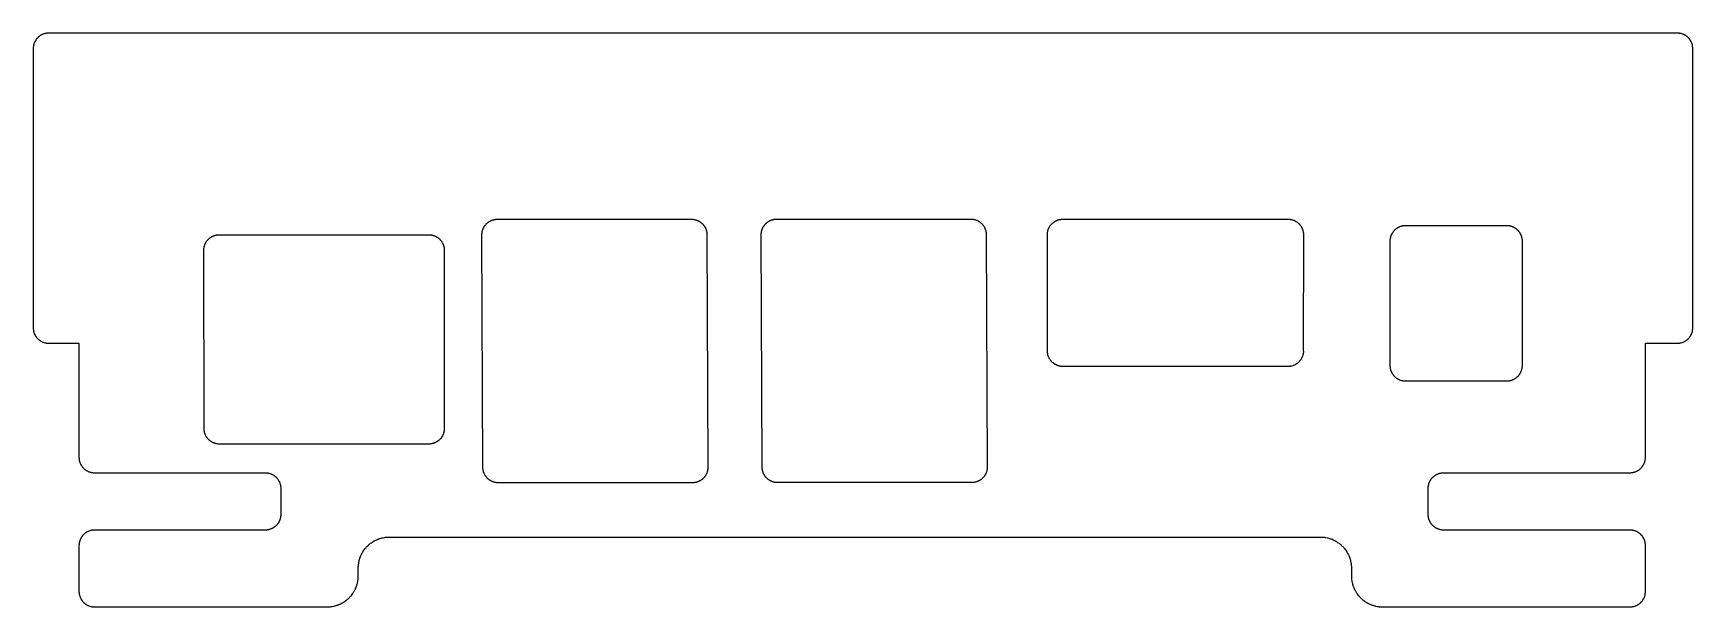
# Model space of a CAD drawing. Header units: metres. Extents: x -3 to 104, y 0 to 37.
import ezdxf

# ---------------------------------------------------------------- set-up
doc = ezdxf.new("R2010")
doc.units = ezdxf.units.M

msp = doc.modelspace()

# ---------------------------------------------------------------- linework, layer by layer
for p, q in [((-2.87695, 36.375), (-2.88379, 36.3584)), ((-2.86328, 36.4062), (-2.87695, 36.375)), ((-2.85645, 36.4229), (-2.86328, 36.4062)), ((-2.83301, 36.4697), (-2.85645, 36.4229)), ((-2.82422, 36.4844), (-2.83301, 36.4697)), ((-2.81641, 36.5), (-2.82422, 36.4844)), ((-2.80762, 36.5146), (-2.81641, 36.5)), ((-2.79785, 36.5303), (-2.80762, 36.5146)), ((-2.78906, 36.5449), (-2.79785, 36.5303)), ((-2.7793, 36.5596), (-2.78906, 36.5449)), ((-2.76953, 36.5732), (-2.7793, 36.5596)), ((-2.75879, 36.5879), (-2.76953, 36.5732)), ((-2.74902, 36.6016), (-2.75879, 36.5879)), ((-2.72754, 36.6289), (-2.74902, 36.6016)), ((-2.71582, 36.6426), (-2.72754, 36.6289)), ((-2.70508, 36.6562), (-2.71582, 36.6426)), ((-2.68164, 36.6816), (-2.70508, 36.6562)), ((-2.66895, 36.6943), (-2.68164, 36.6816)), ((-2.65723, 36.707), (-2.66895, 36.6943)), ((-2.64453, 36.7197), (-2.65723, 36.707)), ((-2.60645, 36.7549), (-2.64453, 36.7197)), ((-2.59277, 36.7656), (-2.60645, 36.7549)), ((-2.5791, 36.7773), (-2.59277, 36.7656)), ((-2.55176, 36.7988), (-2.5791, 36.7773)), ((-2.53809, 36.8086), (-2.55176, 36.7988)), ((-2.52344, 36.8193), (-2.53809, 36.8086)), ((-2.50879, 36.8291), (-2.52344, 36.8193)), ((-2.49512, 36.8389), (-2.50879, 36.8291)), ((-2.47949, 36.8477), (-2.49512, 36.8389)), ((-2.46484, 36.8574), (-2.47949, 36.8477)), ((-2.4502, 36.8662), (-2.46484, 36.8574)), ((-2.43457, 36.875), (-2.4502, 36.8662)), ((-2.41992, 36.8828), (-2.43457, 36.875)), ((-2.37305, 36.9062), (-2.41992, 36.8828)), ((-2.35645, 36.9131), (-2.37305, 36.9062)), ((-2.34082, 36.9209), (-2.35645, 36.9131)), ((-2.32422, 36.9268), (-2.34082, 36.9209)), ((-2.30859, 36.9336), (-2.32422, 36.9268)), ((-2.25879, 36.9512), (-2.30859, 36.9336)), ((-2.19238, 36.9707), (-2.25879, 36.9512)), ((-2.1748, 36.9746), (-2.19238, 36.9707)), ((-2.1582, 36.9785), (-2.1748, 36.9746)), ((-2.14062, 36.9814), (-2.1582, 36.9785)), ((-2.12402, 36.9844), (-2.14062, 36.9814)), ((-2.08887, 36.9902), (-2.12402, 36.9844)), ((-2.07227, 36.9922), (-2.08887, 36.9902)), ((-2.01953, 36.998), (-2.07227, 36.9922)), ((-2.00195, 36.999), (-2.01953, 36.998)), ((-1.98535, 36.999), (-2.00195, 36.999)), ((-1.96777, 37), (-1.98535, 36.999)), ((103.018, 37), (-1.96777, 37)), ((103.035, 36.999), (103.018, 37)), ((103.053, 36.999), (103.035, 36.999)), ((103.069, 36.998), (103.053, 36.999)), ((103.14, 36.9902), (103.069, 36.998)), ((103.156, 36.9873), (103.14, 36.9902)), ((103.174, 36.9844), (103.156, 36.9873)), ((103.19, 36.9814), (103.174, 36.9844)), ((103.208, 36.9785), (103.19, 36.9814)), ((103.225, 36.9746), (103.208, 36.9785)), ((103.242, 36.9707), (103.225, 36.9746)), ((103.309, 36.9512), (103.242, 36.9707)), ((103.358, 36.9336), (103.309, 36.9512)), ((103.375, 36.9268), (103.358, 36.9336)), ((103.391, 36.9209), (103.375, 36.9268)), ((103.406, 36.9131), (103.391, 36.9209)), ((103.423, 36.9062), (103.406, 36.9131)), ((103.47, 36.8828), (103.423, 36.9062)), ((103.484, 36.875), (103.47, 36.8828)), ((103.5, 36.8662), (103.484, 36.875)), ((103.515, 36.8574), (103.5, 36.8662)), ((103.53, 36.8477), (103.515, 36.8574)), ((103.545, 36.8389), (103.53, 36.8477)), ((103.56, 36.8291), (103.545, 36.8389)), ((103.573, 36.8193), (103.56, 36.8291)), ((103.588, 36.8086), (103.573, 36.8193)), ((103.602, 36.7988), (103.588, 36.8086)), ((103.629, 36.7773), (103.602, 36.7988)), ((103.643, 36.7656), (103.629, 36.7773)), ((103.656, 36.7549), (103.643, 36.7656)), ((103.694, 36.7197), (103.656, 36.7549)), ((103.72, 36.6943), (103.694, 36.7197)), ((103.755, 36.6562), (103.72, 36.6943)), ((103.766, 36.6426), (103.755, 36.6562)), ((103.777, 36.6289), (103.766, 36.6426)), ((103.799, 36.6016), (103.777, 36.6289)), ((103.809, 36.5879), (103.799, 36.6016)), ((103.819, 36.5732), (103.809, 36.5879)), ((103.829, 36.5596), (103.819, 36.5732)), ((103.839, 36.5449), (103.829, 36.5596)), ((103.848, 36.5303), (103.839, 36.5449)), ((103.857, 36.5146), (103.848, 36.5303)), ((103.866, 36.5), (103.857, 36.5146)), ((103.875, 36.4844), (103.866, 36.5)), ((103.883, 36.4697), (103.875, 36.4844)), ((103.906, 36.4229), (103.883, 36.4697)), ((103.913, 36.4062), (103.906, 36.4229)), ((103.921, 36.3906), (103.913, 36.4062)), ((103.927, 36.375), (103.921, 36.3906)), ((103.934, 36.3584), (103.927, 36.375)), ((-2.94824, 36.0527), (-2.9502, 36.0176)), ((-2.9502, 36.0176), (-2.9502, 17.9824)), ((-2.94727, 36.0693), (-2.94824, 36.0527)), ((-2.94629, 36.0869), (-2.94727, 36.0693)), ((-2.94043, 36.1396), (-2.94629, 36.0869)), ((-2.9375, 36.1562), (-2.94043, 36.1396)), ((-2.93457, 36.1738), (-2.9375, 36.1562)), ((-2.93164, 36.1904), (-2.93457, 36.1738)), ((-2.92773, 36.208), (-2.93164, 36.1904)), ((-2.9248, 36.2246), (-2.92773, 36.208)), ((-2.91992, 36.2422), (-2.9248, 36.2246)), ((-2.91602, 36.2588), (-2.91992, 36.2422)), ((-2.90137, 36.3086), (-2.91602, 36.2588)), ((-2.88379, 36.3584), (-2.90137, 36.3086)), ((103.951, 36.3086), (103.934, 36.3584)), ((103.971, 36.2422), (103.951, 36.3086)), ((103.975, 36.2246), (103.971, 36.2422)), ((103.979, 36.208), (103.975, 36.2246)), ((103.981, 36.1904), (103.979, 36.208)), ((103.984, 36.1738), (103.981, 36.1904)), ((103.987, 36.1562), (103.984, 36.1738)), ((103.99, 36.1396), (103.987, 36.1562)), ((103.998, 36.0693), (103.99, 36.1396)), ((103.999, 36.0527), (103.998, 36.0693)), ((103.999, 36.0352), (103.999, 36.0527)), ((104, 36.0176), (103.999, 36.0352)), ((104, 17.9824), (104, 36.0176)), ((26.1582, 24.5869), (26.168, 24.6016)), ((26.168, 24.6016), (26.1895, 24.6289)), ((26.1895, 24.6289), (26.2012, 24.6416)), ((26.2012, 24.6416), (26.2119, 24.6553)), ((26.2119, 24.6553), (26.2236, 24.668)), ((26.2236, 24.668), (26.2354, 24.6816)), ((26.2354, 24.6816), (26.2471, 24.6943)), ((26.2471, 24.6943), (26.2598, 24.7061)), ((26.2598, 24.7061), (26.2725, 24.7188)), ((26.2725, 24.7188), (26.3105, 24.7539)), ((26.3105, 24.7539), (26.3242, 24.7656)), ((26.3242, 24.7656), (26.3789, 24.8086)), ((26.3789, 24.8086), (26.3936, 24.8184)), ((26.3936, 24.8184), (26.4072, 24.8281)), ((26.4072, 24.8281), (26.4365, 24.8477)), ((26.4365, 24.8477), (26.4521, 24.8564)), ((26.4521, 24.8564), (26.4668, 24.8652)), ((26.4668, 24.8652), (26.4824, 24.874)), ((26.4824, 24.874), (26.4971, 24.8818)), ((26.4971, 24.8818), (26.5127, 24.8906)), ((26.5127, 24.8906), (26.5283, 24.8984)), ((26.5283, 24.8984), (26.5439, 24.9053)), ((26.5439, 24.9053), (26.5596, 24.9131)), ((26.5596, 24.9131), (26.5762, 24.9199)), ((26.5762, 24.9199), (26.5918, 24.9268)), ((26.5918, 24.9268), (26.6084, 24.9326)), ((26.6084, 24.9326), (26.625, 24.9395)), ((26.625, 24.9395), (26.6416, 24.9443)), ((26.6416, 24.9443), (26.6748, 24.9561)), ((26.6748, 24.9561), (26.6914, 24.9609)), ((26.6914, 24.9609), (26.708, 24.9648)), ((26.708, 24.9648), (26.7246, 24.9697)), ((26.7246, 24.9697), (26.7422, 24.9736)), ((26.7422, 24.9736), (26.7588, 24.9775)), ((26.7588, 24.9775), (26.7764, 24.9805)), ((26.7764, 24.9805), (26.793, 24.9844)), ((26.793, 24.9844), (26.8105, 24.9873)), ((26.8105, 24.9873), (26.8271, 24.9893)), ((26.8271, 24.9893), (26.8447, 24.9922)), ((26.8447, 24.9922), (26.8623, 24.9941)), ((26.8623, 24.9941), (26.8799, 24.9951)), ((26.8799, 24.9951), (26.8975, 24.9971)), ((26.8975, 24.9971), (26.9141, 24.998)), ((26.9141, 24.998), (26.9316, 24.999)), ((26.9316, 24.999), (39.4844, 25.001)), ((39.4844, 25.001), (39.502, 25)), ((39.502, 25), (39.5186, 24.999)), ((39.5186, 24.999), (39.5537, 24.9971)), ((39.5537, 24.9971), (39.5889, 24.9932)), ((39.5889, 24.9932), (39.6055, 24.9912)), ((39.6055, 24.9912), (39.6406, 24.9854)), ((39.6406, 24.9854), (39.6572, 24.9824)), ((39.6572, 24.9824), (39.6748, 24.9785)), ((39.6748, 24.9785), (39.6914, 24.9746)), ((39.6914, 24.9746), (39.709, 24.9707)), ((39.709, 24.9707), (39.7256, 24.9668)), ((39.7256, 24.9668), (39.7754, 24.9521)), ((39.7754, 24.9521), (39.8252, 24.9346)), ((39.8252, 24.9346), (39.8408, 24.9277)), ((39.8408, 24.9277), (39.8574, 24.9209)), ((39.8574, 24.9209), (39.873, 24.9141)), ((39.873, 24.9141), (39.8896, 24.9072)), ((39.8896, 24.9072), (39.9365, 24.8838)), ((39.9365, 24.8838), (39.9512, 24.875)), ((39.9512, 24.875), (39.9668, 24.8662)), ((39.9668, 24.8662), (39.9961, 24.8486)), ((39.9961, 24.8486), (40.0117, 24.8389)), ((40.0117, 24.8389), (40.0254, 24.8301)), ((40.0254, 24.8301), (40.04, 24.8193)), ((40.04, 24.8193), (40.0547, 24.8096)), ((40.0547, 24.8096), (40.0684, 24.7988)), ((40.0684, 24.7988), (40.082, 24.7891)), ((40.082, 24.7891), (40.0957, 24.7773)), ((40.0957, 24.7773), (40.123, 24.7559)), ((40.123, 24.7559), (40.1484, 24.7324)), ((40.1484, 24.7324), (40.1611, 24.7197)), ((40.1611, 24.7197), (40.1738, 24.708)), ((40.1738, 24.708), (40.1855, 24.6953)), ((40.1855, 24.6953), (40.1982, 24.6826)), ((40.1982, 24.6826), (40.21, 24.6699)), ((40.21, 24.6699), (40.2217, 24.6562)), ((40.2217, 24.6562), (40.2324, 24.6436)), ((40.2324, 24.6436), (40.2441, 24.6299)), ((40.2441, 24.6299), (40.2656, 24.6025)), ((40.2656, 24.6025), (40.2754, 24.5889)), ((44.1572, 24.5967), (44.168, 24.6104)), ((44.168, 24.6104), (44.1787, 24.625)), ((44.1787, 24.625), (44.1895, 24.6387)), ((44.1895, 24.6387), (44.2002, 24.6514)), ((44.2002, 24.6514), (44.2119, 24.665)), ((44.2119, 24.665), (44.2236, 24.6777)), ((44.2236, 24.6777), (44.2354, 24.6914)), ((44.2354, 24.6914), (44.2471, 24.7041)), ((44.2471, 24.7041), (44.2598, 24.7158)), ((44.2598, 24.7158), (44.2715, 24.7285)), ((44.2715, 24.7285), (44.2842, 24.7402)), ((44.2842, 24.7402), (44.2979, 24.752)), ((44.2979, 24.752), (44.3105, 24.7637)), ((44.3105, 24.7637), (44.3242, 24.7754)), ((44.3242, 24.7754), (44.3369, 24.7861)), ((44.3369, 24.7861), (44.3506, 24.7969)), ((44.3506, 24.7969), (44.3652, 24.8076)), ((44.3652, 24.8076), (44.3789, 24.8184)), ((44.3789, 24.8184), (44.3926, 24.8281)), ((44.3926, 24.8281), (44.4365, 24.8574)), ((44.4365, 24.8574), (44.4512, 24.8662)), ((44.4512, 24.8662), (44.4668, 24.875)), ((44.4668, 24.875), (44.4814, 24.8838)), ((44.4814, 24.8838), (44.4971, 24.8916)), ((44.4971, 24.8916), (44.5127, 24.9004)), ((44.5127, 24.9004), (44.5283, 24.9082)), ((44.5283, 24.9082), (44.5439, 24.915)), ((44.5439, 24.915), (44.5596, 24.9229)), ((44.5596, 24.9229), (44.5762, 24.9297)), ((44.5762, 24.9297), (44.5918, 24.9365)), ((44.5918, 24.9365), (44.625, 24.9482)), ((44.625, 24.9482), (44.6406, 24.9541)), ((44.6406, 24.9541), (44.6572, 24.96)), ((44.6572, 24.96), (44.6738, 24.9648)), ((44.6738, 24.9648), (44.6914, 24.9707)), ((44.6914, 24.9707), (44.708, 24.9746)), ((44.708, 24.9746), (44.7246, 24.9795)), ((44.7246, 24.9795), (44.7412, 24.9834)), ((44.7412, 24.9834), (44.7588, 24.9873)), ((44.7588, 24.9873), (44.7754, 24.9902)), ((44.7754, 24.9902), (44.793, 24.9941)), ((44.793, 24.9941), (44.8105, 24.9971)), ((44.8105, 24.9971), (44.8271, 24.999)), ((44.8271, 24.999), (44.8447, 25.002)), ((44.8447, 25.002), (44.8623, 25.0039)), ((44.8623, 25.0039), (44.8799, 25.0049)), ((44.8799, 25.0049), (44.8965, 25.0068)), ((44.8965, 25.0068), (44.9316, 25.0088)), ((44.9316, 25.0088), (57.4668, 25.0107)), ((57.4668, 25.0107), (57.4844, 25.0098)), ((57.4844, 25.0098), (57.502, 25.0098)), ((57.502, 25.0098), (57.5186, 25.0088)), ((57.5186, 25.0088), (57.5537, 25.0068)), ((57.5537, 25.0068), (57.5889, 25.0029)), ((57.5889, 25.0029), (57.6055, 25.001)), ((57.6055, 25.001), (57.6406, 24.9951)), ((57.6406, 24.9951), (57.6572, 24.9922)), ((57.6572, 24.9922), (57.6748, 24.9883)), ((57.6748, 24.9883), (57.708, 24.9805)), ((57.708, 24.9805), (57.7256, 24.9766)), ((57.7256, 24.9766), (57.7754, 24.9619)), ((57.7754, 24.9619), (57.8252, 24.9443)), ((57.8252, 24.9443), (57.8408, 24.9375)), ((57.8408, 24.9375), (57.8574, 24.9307)), ((57.8574, 24.9307), (57.873, 24.9238)), ((57.873, 24.9238), (57.8896, 24.917)), ((57.8896, 24.917), (57.9365, 24.8936)), ((57.9365, 24.8936), (57.9512, 24.8848)), ((57.9512, 24.8848), (57.9668, 24.876)), ((57.9668, 24.876), (57.9961, 24.8584)), ((57.9961, 24.8584), (58.0107, 24.8486)), ((58.0107, 24.8486), (58.0254, 24.8398)), ((58.0254, 24.8398), (58.04, 24.8291)), ((58.04, 24.8291), (58.0547, 24.8193)), ((58.0547, 24.8193), (58.0684, 24.8086)), ((58.0684, 24.8086), (58.082, 24.7988)), ((58.082, 24.7988), (58.0957, 24.7871)), ((58.0957, 24.7871), (58.1094, 24.7764)), ((58.1094, 24.7764), (58.123, 24.7646)), ((58.123, 24.7646), (58.1357, 24.7539)), ((58.1357, 24.7539), (58.1484, 24.7422)), ((58.1484, 24.7422), (58.1611, 24.7295)), ((58.1611, 24.7295), (58.1738, 24.7178)), ((58.1738, 24.7178), (58.1855, 24.7051)), ((58.1855, 24.7051), (58.1982, 24.6924)), ((58.1982, 24.6924), (58.21, 24.6797)), ((58.21, 24.6797), (58.2217, 24.666)), ((58.2217, 24.666), (58.2324, 24.6533)), ((58.2324, 24.6533), (58.2441, 24.6396)), ((58.2441, 24.6396), (58.2656, 24.6123)), ((58.2656, 24.6123), (58.2754, 24.5986)), ((58.2754, 24.5986), (58.2861, 24.584)), ((62.5957, 24.5918), (62.6055, 24.6055)), ((62.6055, 24.6055), (62.627, 24.6328)), ((62.627, 24.6328), (62.6377, 24.6455)), ((62.6377, 24.6455), (62.6494, 24.6592)), ((62.6494, 24.6592), (62.6602, 24.6719)), ((62.6602, 24.6719), (62.6836, 24.6973)), ((62.6836, 24.6973), (62.6963, 24.709)), ((62.6963, 24.709), (62.708, 24.7217)), ((62.708, 24.7217), (62.7461, 24.7568)), ((62.7461, 24.7568), (62.7588, 24.7676)), ((62.7588, 24.7676), (62.8135, 24.8105)), ((62.8135, 24.8105), (62.8271, 24.8203)), ((62.8271, 24.8203), (62.8418, 24.8301)), ((62.8418, 24.8301), (62.8555, 24.8398)), ((62.8555, 24.8398), (62.9141, 24.875)), ((62.9141, 24.875), (62.9297, 24.8838)), ((62.9297, 24.8838), (62.9453, 24.8916)), ((62.9453, 24.8916), (62.96, 24.8994)), ((62.96, 24.8994), (62.9756, 24.9062)), ((62.9756, 24.9062), (62.9912, 24.9141)), ((62.9912, 24.9141), (63.0068, 24.9209)), ((63.0068, 24.9209), (63.0234, 24.9277)), ((63.0234, 24.9277), (63.0547, 24.9395)), ((63.0547, 24.9395), (63.0879, 24.9512)), ((63.0879, 24.9512), (63.1035, 24.9561)), ((63.1035, 24.9561), (63.1367, 24.9658)), ((63.1367, 24.9658), (63.1533, 24.9697)), ((63.1533, 24.9697), (63.1699, 24.9746)), ((63.1699, 24.9746), (63.1875, 24.9775)), ((63.1875, 24.9775), (63.2041, 24.9814)), ((63.2041, 24.9814), (63.2207, 24.9844)), ((63.2207, 24.9844), (63.2383, 24.9873)), ((63.2383, 24.9873), (63.2549, 24.9902)), ((63.2549, 24.9902), (63.2715, 24.9922)), ((63.2715, 24.9922), (63.3066, 24.9961)), ((63.3066, 24.9961), (63.3232, 24.9971)), ((63.3232, 24.9971), (63.3408, 24.999)), ((63.3408, 24.999), (63.3574, 24.999)), ((63.3574, 24.999), (63.375, 25)), ((63.375, 25), (77.9414, 25)), ((77.9414, 25), (77.958, 24.999)), ((77.958, 24.999), (77.9756, 24.999)), ((77.9756, 24.999), (77.9922, 24.9971)), ((77.9922, 24.9971), (78.0088, 24.9961)), ((78.0088, 24.9961), (78.0264, 24.9941)), ((78.0264, 24.9941), (78.0596, 24.9902)), ((78.0596, 24.9902), (78.0771, 24.9873)), ((78.0771, 24.9873), (78.0938, 24.9854)), ((78.0938, 24.9854), (78.1104, 24.9814)), ((78.1104, 24.9814), (78.127, 24.9785)), ((78.127, 24.9785), (78.1768, 24.9668)), ((78.1768, 24.9668), (78.1934, 24.9619)), ((78.1934, 24.9619), (78.209, 24.957)), ((78.209, 24.957), (78.2256, 24.9521)), ((78.2256, 24.9521), (78.2412, 24.9463)), ((78.2412, 24.9463), (78.2578, 24.9414)), ((78.2578, 24.9414), (78.2734, 24.9346)), ((78.2734, 24.9346), (78.2891, 24.9287)), ((78.2891, 24.9287), (78.3047, 24.9219)), ((78.3047, 24.9219), (78.3203, 24.916)), ((78.3203, 24.916), (78.3359, 24.9082)), ((78.3359, 24.9082), (78.3516, 24.9014)), ((78.3516, 24.9014), (78.3672, 24.8936)), ((78.3672, 24.8936), (78.3965, 24.8779)), ((78.3965, 24.8779), (78.4121, 24.8691)), ((78.4121, 24.8691), (78.4268, 24.8613)), ((78.4268, 24.8613), (78.4414, 24.8525)), ((78.4414, 24.8525), (78.4551, 24.8428)), ((78.4551, 24.8428), (78.4697, 24.834)), ((78.4697, 24.834), (78.4834, 24.8242)), ((78.4834, 24.8242), (78.498, 24.8145)), ((78.498, 24.8145), (78.5117, 24.8037)), ((78.5117, 24.8037), (78.5244, 24.7939)), ((78.5244, 24.7939), (78.5518, 24.7725)), ((78.5518, 24.7725), (78.5645, 24.7617)), ((78.5645, 24.7617), (78.5771, 24.75)), ((78.5771, 24.75), (78.5898, 24.7393)), ((78.5898, 24.7393), (78.6025, 24.7275)), ((78.6025, 24.7275), (78.6143, 24.7158)), ((78.6143, 24.7158), (78.626, 24.7031)), ((78.626, 24.7031), (78.6387, 24.6914)), ((78.6387, 24.6914), (78.6494, 24.6787)), ((78.6494, 24.6787), (78.6611, 24.666)), ((78.6611, 24.666), (78.6719, 24.6533)), ((78.6719, 24.6533), (78.6836, 24.6396)), ((78.6836, 24.6396), (78.6943, 24.627)), ((78.6943, 24.627), (78.7041, 24.6133)), ((78.7041, 24.6133), (78.7148, 24.5996)), ((78.7148, 24.5996), (78.7344, 24.5723)), ((85.4307, 24.5977), (85.4473, 24.5986)), ((85.4473, 24.5986), (85.4648, 24.5996)), ((85.4648, 24.5996), (92.0312, 24.5996)), ((92.0312, 24.5996), (92.0664, 24.5977)), ((8.19043, 23.5166), (8.19922, 23.5312)), ((8.19922, 23.5312), (8.22852, 23.5752)), ((8.22852, 23.5752), (8.23828, 23.5889)), ((8.23828, 23.5889), (8.24902, 23.6035)), ((8.24902, 23.6035), (8.28125, 23.6445)), ((8.28125, 23.6445), (8.29297, 23.6572)), ((8.29297, 23.6572), (8.30469, 23.6709)), ((8.30469, 23.6709), (8.32812, 23.6963)), ((8.32812, 23.6963), (8.34082, 23.708)), ((8.34082, 23.708), (8.35254, 23.7207)), ((8.35254, 23.7207), (8.36523, 23.7324)), ((8.36523, 23.7324), (8.37891, 23.7441)), ((8.37891, 23.7441), (8.3916, 23.7559)), ((8.3916, 23.7559), (8.40527, 23.7676)), ((8.40527, 23.7676), (8.41797, 23.7783)), ((8.41797, 23.7783), (8.44531, 23.7998)), ((8.44531, 23.7998), (8.45996, 23.8105)), ((8.45996, 23.8105), (8.47363, 23.8203)), ((8.47363, 23.8203), (8.51758, 23.8496)), ((8.51758, 23.8496), (8.53223, 23.8584)), ((8.53223, 23.8584), (8.54785, 23.8672)), ((8.54785, 23.8672), (8.5625, 23.876)), ((8.5625, 23.876), (8.57812, 23.8838)), ((8.57812, 23.8838), (8.59375, 23.8926)), ((8.59375, 23.8926), (8.60938, 23.9004)), ((8.60938, 23.9004), (8.625, 23.9072)), ((8.625, 23.9072), (8.64062, 23.915)), ((8.64062, 23.915), (8.65723, 23.9219)), ((8.65723, 23.9219), (8.67285, 23.9287)), ((8.67285, 23.9287), (8.68945, 23.9346)), ((8.68945, 23.9346), (8.70508, 23.9414)), ((8.70508, 23.9414), (8.72168, 23.9473)), ((8.72168, 23.9473), (8.73828, 23.9521)), ((8.73828, 23.9521), (8.75488, 23.958)), ((8.75488, 23.958), (8.77148, 23.9629)), ((8.77148, 23.9629), (8.78906, 23.9668)), ((8.78906, 23.9668), (8.80566, 23.9717)), ((8.80566, 23.9717), (8.82227, 23.9756)), ((8.82227, 23.9756), (8.83984, 23.9795)), ((8.83984, 23.9795), (8.85645, 23.9834)), ((8.85645, 23.9834), (8.8916, 23.9893)), ((8.8916, 23.9893), (8.9082, 23.9912)), ((8.9082, 23.9912), (8.92578, 23.9941)), ((8.92578, 23.9941), (8.94336, 23.9961)), ((8.94336, 23.9961), (8.95996, 23.9971)), ((8.95996, 23.9971), (8.97754, 23.999)), ((8.97754, 23.999), (9.0127, 24.001)), ((9.0127, 24.001), (22.541, 24.002)), ((22.541, 24.002), (22.5586, 24.001)), ((22.5586, 24.001), (22.5762, 24.001)), ((22.5762, 24.001), (22.6289, 23.998)), ((22.6289, 23.998), (22.6455, 23.9961)), ((22.6455, 23.9961), (22.6807, 23.9922)), ((22.6807, 23.9922), (22.6982, 23.9893)), ((22.6982, 23.9893), (22.7148, 23.9863)), ((22.7148, 23.9863), (22.7324, 23.9834)), ((22.7324, 23.9834), (22.749, 23.9795)), ((22.749, 23.9795), (22.7666, 23.9756)), ((22.7666, 23.9756), (22.7998, 23.9678)), ((22.7998, 23.9678), (22.8174, 23.9629)), ((22.8174, 23.9629), (22.834, 23.958)), ((22.834, 23.958), (22.8506, 23.9521)), ((22.8506, 23.9521), (22.8672, 23.9473)), ((22.8672, 23.9473), (22.8838, 23.9414)), ((22.8838, 23.9414), (22.8994, 23.9346)), ((22.8994, 23.9346), (22.916, 23.9287)), ((22.916, 23.9287), (22.9326, 23.9219)), ((22.9326, 23.9219), (22.9639, 23.9082)), ((22.9639, 23.9082), (23.0107, 23.8848)), ((23.0107, 23.8848), (23.0264, 23.876)), ((23.0264, 23.876), (23.041, 23.8672)), ((23.041, 23.8672), (23.0566, 23.8584)), ((23.0566, 23.8584), (23.0713, 23.8496)), ((23.0713, 23.8496), (23.1152, 23.8203)), ((23.1152, 23.8203), (23.1289, 23.8105)), ((23.1289, 23.8105), (23.1436, 23.7998)), ((23.1436, 23.7998), (23.1846, 23.7676)), ((23.1846, 23.7676), (23.1973, 23.7559)), ((23.1973, 23.7559), (23.2109, 23.7441)), ((23.2109, 23.7441), (23.249, 23.709)), ((23.249, 23.709), (23.2842, 23.6709)), ((23.2842, 23.6709), (23.2959, 23.6572)), ((23.2959, 23.6572), (23.3076, 23.6445)), ((23.3076, 23.6445), (23.3398, 23.6035)), ((23.3398, 23.6035), (23.3506, 23.5889)), ((23.3506, 23.5889), (23.3604, 23.5752)), ((23.3604, 23.5752), (23.3896, 23.5312)), ((23.3896, 23.5312), (23.4072, 23.502)), ((25.9668, 24.0166), (25.9678, 24.0342)), ((25.9668, 23.999), (25.9668, 24.0166)), ((26.0293, 8.99902), (25.9668, 23.999)), ((25.9678, 24.0518), (25.9688, 24.0693)), ((25.9678, 24.0342), (25.9678, 24.0518)), ((25.9688, 24.0693), (25.9707, 24.0869)), ((25.9707, 24.0869), (25.9727, 24.1035)), ((25.9727, 24.1035), (25.9766, 24.1387)), ((25.9766, 24.1387), (25.9795, 24.1553)), ((25.9795, 24.1553), (25.9854, 24.1904)), ((25.9854, 24.1904), (25.9883, 24.207)), ((25.9883, 24.207), (25.9922, 24.2246)), ((25.9922, 24.2246), (25.9961, 24.2412)), ((25.9961, 24.2412), (26.001, 24.2578)), ((26.001, 24.2578), (26.0059, 24.2754)), ((26.0059, 24.2754), (26.0156, 24.3086)), ((26.0156, 24.3086), (26.0273, 24.3418)), ((26.0273, 24.3418), (26.0332, 24.3574)), ((26.0332, 24.3574), (26.04, 24.374)), ((26.04, 24.374), (26.0459, 24.3896)), ((26.0459, 24.3896), (26.0537, 24.4062)), ((26.0537, 24.4062), (26.0605, 24.4219)), ((26.0605, 24.4219), (26.0918, 24.4844)), ((26.0918, 24.4844), (26.1006, 24.499)), ((26.1006, 24.499), (26.1094, 24.5146)), ((26.1094, 24.5146), (26.1191, 24.5293)), ((26.1191, 24.5293), (26.1279, 24.5439)), ((26.1279, 24.5439), (26.1475, 24.5732)), ((26.1475, 24.5732), (26.1582, 24.5869)), ((40.2754, 24.5889), (40.2861, 24.5742)), ((40.2861, 24.5742), (40.3057, 24.5449)), ((40.3057, 24.5449), (40.3145, 24.5303)), ((40.3145, 24.5303), (40.3242, 24.5156)), ((40.3242, 24.5156), (40.333, 24.501)), ((40.333, 24.501), (40.3408, 24.4854)), ((40.3408, 24.4854), (40.3496, 24.4697)), ((40.3496, 24.4697), (40.3574, 24.4551)), ((40.3574, 24.4551), (40.3652, 24.4395)), ((40.3652, 24.4395), (40.373, 24.4229)), ((40.373, 24.4229), (40.3867, 24.3916)), ((40.3867, 24.3916), (40.3936, 24.375)), ((40.3936, 24.375), (40.4004, 24.3594)), ((40.4004, 24.3594), (40.418, 24.3096)), ((40.418, 24.3096), (40.4326, 24.2598)), ((40.4326, 24.2598), (40.4365, 24.2422)), ((40.4365, 24.2422), (40.4414, 24.2256)), ((40.4414, 24.2256), (40.4443, 24.209)), ((40.4443, 24.209), (40.4482, 24.1914)), ((40.4482, 24.1914), (40.4512, 24.1738)), ((40.4512, 24.1738), (40.4541, 24.1572)), ((40.4541, 24.1572), (40.457, 24.1396)), ((40.457, 24.1396), (40.459, 24.1221)), ((40.459, 24.1221), (40.4609, 24.1055)), ((40.4609, 24.1055), (40.4629, 24.0879)), ((40.4629, 24.0879), (40.4658, 24.0352)), ((40.4658, 24.0352), (40.4668, 24.0186)), ((40.4668, 24.0186), (40.4668, 24.001)), ((40.4668, 24.001), (40.5293, 9)), ((43.9668, 24.0439), (43.9688, 24.0791)), ((43.9668, 24.0088), (43.9668, 24.0439)), ((44.0293, 9.00879), (43.9668, 24.0088)), ((43.9688, 24.0791), (43.9707, 24.0957)), ((43.9707, 24.0957), (43.9717, 24.1133)), ((43.9717, 24.1133), (43.9736, 24.1309)), ((43.9736, 24.1309), (43.9766, 24.1484)), ((43.9766, 24.1484), (43.9785, 24.165)), ((43.9785, 24.165), (43.9814, 24.1826)), ((43.9814, 24.1826), (43.9854, 24.2002)), ((43.9854, 24.2002), (43.9883, 24.2168)), ((43.9883, 24.2168), (43.9922, 24.2344)), ((43.9922, 24.2344), (43.9961, 24.251)), ((43.9961, 24.251), (44.001, 24.2676)), ((44.001, 24.2676), (44.0049, 24.2842)), ((44.0049, 24.2842), (44.0107, 24.3018)), ((44.0107, 24.3018), (44.0156, 24.3184)), ((44.0156, 24.3184), (44.0215, 24.335)), ((44.0215, 24.335), (44.0273, 24.3506)), ((44.0273, 24.3506), (44.0391, 24.3838)), ((44.0391, 24.3838), (44.0459, 24.3994)), ((44.0459, 24.3994), (44.0527, 24.416)), ((44.0527, 24.416), (44.0605, 24.4316)), ((44.0605, 24.4316), (44.0674, 24.4473)), ((44.0674, 24.4473), (44.0752, 24.4629)), ((44.0752, 24.4629), (44.084, 24.4785)), ((44.084, 24.4785), (44.0918, 24.4941)), ((44.0918, 24.4941), (44.1006, 24.5088)), ((44.1006, 24.5088), (44.1094, 24.5244)), ((44.1094, 24.5244), (44.1182, 24.5391)), ((44.1182, 24.5391), (44.1475, 24.583)), ((44.1475, 24.583), (44.1572, 24.5967)), ((58.2861, 24.584), (58.3057, 24.5547)), ((58.3057, 24.5547), (58.3145, 24.54)), ((58.3145, 24.54), (58.3242, 24.5254)), ((58.3242, 24.5254), (58.333, 24.5107)), ((58.333, 24.5107), (58.3408, 24.4951)), ((58.3408, 24.4951), (58.3496, 24.4795)), ((58.3496, 24.4795), (58.3574, 24.4648)), ((58.3574, 24.4648), (58.3652, 24.4492)), ((58.3652, 24.4492), (58.373, 24.4326)), ((58.373, 24.4326), (58.3867, 24.4014)), ((58.3867, 24.4014), (58.3936, 24.3848)), ((58.3936, 24.3848), (58.4004, 24.3691)), ((58.4004, 24.3691), (58.418, 24.3193)), ((58.418, 24.3193), (58.4326, 24.2695)), ((58.4326, 24.2695), (58.4365, 24.252)), ((58.4365, 24.252), (58.4414, 24.2354)), ((58.4414, 24.2354), (58.4443, 24.2188)), ((58.4443, 24.2188), (58.4482, 24.2012)), ((58.4482, 24.2012), (58.4512, 24.1836)), ((58.4512, 24.1836), (58.4541, 24.167)), ((58.4541, 24.167), (58.457, 24.1494)), ((58.457, 24.1494), (58.459, 24.1318)), ((58.459, 24.1318), (58.4609, 24.1152)), ((58.4609, 24.1152), (58.4629, 24.0977)), ((58.4629, 24.0977), (58.4658, 24.0449)), ((58.4658, 24.0449), (58.4668, 24.0283)), ((58.4668, 24.0283), (58.4668, 24.0107)), ((58.4668, 24.0107), (58.5293, 9.00977)), ((62.4072, 16.5), (62.4092, 24.0283)), ((62.4092, 24.0283), (62.4102, 24.0459)), ((62.4102, 24.0635), (62.4111, 24.0801)), ((62.4102, 24.0459), (62.4102, 24.0635)), ((62.4111, 24.0801), (62.4131, 24.0977)), ((62.4131, 24.0977), (62.4141, 24.1143)), ((62.4141, 24.1143), (62.416, 24.1318)), ((62.416, 24.1318), (62.418, 24.1484)), ((62.418, 24.1484), (62.4209, 24.166)), ((62.4209, 24.166), (62.4268, 24.1992)), ((62.4268, 24.1992), (62.4297, 24.2168)), ((62.4297, 24.2168), (62.4375, 24.25)), ((62.4375, 24.25), (62.4424, 24.2666)), ((62.4424, 24.2666), (62.4463, 24.2832)), ((62.4463, 24.2832), (62.4561, 24.3164)), ((62.4561, 24.3164), (62.4619, 24.333)), ((62.4619, 24.333), (62.4678, 24.3486)), ((62.4678, 24.3486), (62.4736, 24.3652)), ((62.4736, 24.3652), (62.4795, 24.3809)), ((62.4795, 24.3809), (62.4863, 24.3965)), ((62.4863, 24.3965), (62.4932, 24.4131)), ((62.4932, 24.4131), (62.5, 24.4287)), ((62.5, 24.4287), (62.5078, 24.4443)), ((62.5078, 24.4443), (62.5156, 24.459)), ((62.5156, 24.459), (62.5234, 24.4746)), ((62.5234, 24.4746), (62.5312, 24.4893)), ((62.5312, 24.4893), (62.54, 24.5049)), ((62.54, 24.5049), (62.5664, 24.5488)), ((62.5664, 24.5488), (62.5762, 24.5635)), ((62.5762, 24.5635), (62.5859, 24.5771)), ((62.5859, 24.5771), (62.5957, 24.5918)), ((78.7344, 24.5723), (78.7441, 24.5576)), ((78.7441, 24.5576), (78.7529, 24.5439)), ((78.7529, 24.5439), (78.7881, 24.4854)), ((78.7881, 24.4854), (78.7959, 24.4697)), ((78.7959, 24.4697), (78.8037, 24.4551)), ((78.8037, 24.4551), (78.8105, 24.4395)), ((78.8105, 24.4395), (78.8184, 24.4238)), ((78.8184, 24.4238), (78.832, 24.3926)), ((78.832, 24.3926), (78.8496, 24.3457)), ((78.8496, 24.3457), (78.8555, 24.3291)), ((78.8555, 24.3291), (78.8613, 24.3135)), ((78.8613, 24.3135), (78.8711, 24.2803)), ((78.8711, 24.2803), (78.875, 24.2637)), ((78.875, 24.2637), (78.8789, 24.248)), ((78.8789, 24.248), (78.8867, 24.2148)), ((78.8867, 24.2148), (78.8896, 24.1973)), ((78.8896, 24.1973), (78.8936, 24.1807)), ((78.8936, 24.1807), (78.8955, 24.1641)), ((78.8955, 24.1641), (78.8984, 24.1475)), ((78.8984, 24.1475), (78.9004, 24.1309)), ((78.9072, 24.0459), (78.8984, 16.5)), ((78.9004, 24.1309), (78.9023, 24.1133)), ((78.9023, 24.1133), (78.9043, 24.0967)), ((78.9043, 24.0967), (78.9053, 24.0801)), ((78.9053, 24.0801), (78.9062, 24.0625)), ((78.9062, 24.0625), (78.9072, 24.0459)), ((84.5, 23.6172), (84.501, 23.6348)), ((84.5, 15.5332), (84.5, 23.6172)), ((84.501, 23.6523), (84.502, 23.6699)), ((84.501, 23.6348), (84.501, 23.6523)), ((84.502, 23.6699), (84.5039, 23.6865)), ((84.5039, 23.6865), (84.5098, 23.7393)), ((84.5098, 23.7393), (84.5127, 23.7559)), ((84.5127, 23.7559), (84.5186, 23.791)), ((84.5186, 23.791), (84.5215, 23.8076)), ((84.5215, 23.8076), (84.5254, 23.8252)), ((84.5254, 23.8252), (84.5293, 23.8418)), ((84.5293, 23.8418), (84.5391, 23.875)), ((84.5391, 23.875), (84.5439, 23.8926)), ((84.5439, 23.8926), (84.5488, 23.9092)), ((84.5488, 23.9092), (84.5547, 23.9258)), ((84.5547, 23.9258), (84.5605, 23.9414)), ((84.5605, 23.9414), (84.5664, 23.958)), ((84.5664, 23.958), (84.5732, 23.9746)), ((84.5732, 23.9746), (84.5791, 23.9902)), ((84.5791, 23.9902), (84.5869, 24.0068)), ((84.5869, 24.0068), (84.5938, 24.0225)), ((84.5938, 24.0225), (84.625, 24.085)), ((84.625, 24.085), (84.6338, 24.0996)), ((84.6338, 24.0996), (84.6426, 24.1152)), ((84.6426, 24.1152), (84.6523, 24.1299)), ((84.6523, 24.1299), (84.6611, 24.1445)), ((84.6611, 24.1445), (84.6807, 24.1738)), ((84.6807, 24.1738), (84.6914, 24.1875)), ((84.6914, 24.1875), (84.7012, 24.2012)), ((84.7012, 24.2012), (84.7119, 24.2158)), ((84.7119, 24.2158), (84.7227, 24.2295)), ((84.7227, 24.2295), (84.7344, 24.2422)), ((84.7344, 24.2422), (84.7451, 24.2559)), ((84.7451, 24.2559), (84.7568, 24.2686)), ((84.7568, 24.2686), (84.7686, 24.2822)), ((84.7686, 24.2822), (84.7803, 24.2949)), ((84.7803, 24.2949), (84.793, 24.3066)), ((84.793, 24.3066), (84.8057, 24.3193)), ((84.8057, 24.3193), (84.8438, 24.3545)), ((84.8438, 24.3545), (84.8574, 24.3662)), ((84.8574, 24.3662), (84.9121, 24.4092)), ((84.9121, 24.4092), (84.9268, 24.4189)), ((84.9268, 24.4189), (84.9404, 24.4287)), ((84.9404, 24.4287), (84.9697, 24.4482)), ((84.9697, 24.4482), (84.9854, 24.457)), ((84.9854, 24.457), (85, 24.4658)), ((85, 24.4658), (85.0156, 24.4746)), ((85.0156, 24.4746), (85.0303, 24.4824)), ((85.0303, 24.4824), (85.0459, 24.4912)), ((85.0459, 24.4912), (85.0615, 24.499)), ((85.0615, 24.499), (85.0771, 24.5059)), ((85.0771, 24.5059), (85.0938, 24.5137)), ((85.0938, 24.5137), (85.125, 24.5273)), ((85.125, 24.5273), (85.1914, 24.5508)), ((85.1914, 24.5508), (85.208, 24.5557)), ((85.208, 24.5557), (85.2246, 24.5615)), ((85.2246, 24.5615), (85.2412, 24.5654)), ((85.2412, 24.5654), (85.2578, 24.5703)), ((85.2578, 24.5703), (85.2754, 24.5742)), ((85.2754, 24.5742), (85.292, 24.5781)), ((85.292, 24.5781), (85.3096, 24.5811)), ((85.3096, 24.5811), (85.3262, 24.585)), ((85.3262, 24.585), (85.3438, 24.5879)), ((85.3438, 24.5879), (85.3604, 24.5898)), ((85.3604, 24.5898), (85.3779, 24.5928)), ((85.3779, 24.5928), (85.3955, 24.5947)), ((85.3955, 24.5947), (85.4131, 24.5957)), ((85.4131, 24.5957), (85.4307, 24.5977)), ((92.0664, 24.5977), (92.084, 24.5957)), ((92.084, 24.5957), (92.1016, 24.5947)), ((92.1016, 24.5947), (92.1182, 24.5928)), ((92.1182, 24.5928), (92.1357, 24.5898)), ((92.1357, 24.5898), (92.1533, 24.5879)), ((92.1533, 24.5879), (92.1699, 24.585)), ((92.1699, 24.585), (92.1875, 24.5811)), ((92.1875, 24.5811), (92.2041, 24.5781)), ((92.2041, 24.5781), (92.2217, 24.5742)), ((92.2217, 24.5742), (92.2383, 24.5703)), ((92.2383, 24.5703), (92.2559, 24.5654)), ((92.2559, 24.5654), (92.2725, 24.5615)), ((92.2725, 24.5615), (92.2891, 24.5557)), ((92.2891, 24.5557), (92.3057, 24.5508)), ((92.3057, 24.5508), (92.3555, 24.5332)), ((92.3555, 24.5332), (92.3711, 24.5273)), ((92.3711, 24.5273), (92.3877, 24.5205)), ((92.3877, 24.5205), (92.4033, 24.5137)), ((92.4033, 24.5137), (92.4189, 24.5059)), ((92.4189, 24.5059), (92.4346, 24.499)), ((92.4346, 24.499), (92.4502, 24.4912)), ((92.4502, 24.4912), (92.4658, 24.4824)), ((92.4658, 24.4824), (92.4814, 24.4746)), ((92.4814, 24.4746), (92.4971, 24.4658)), ((92.4971, 24.4658), (92.5264, 24.4482)), ((92.5264, 24.4482), (92.5703, 24.4189)), ((92.5703, 24.4189), (92.584, 24.4092)), ((92.584, 24.4092), (92.5986, 24.3984)), ((92.5986, 24.3984), (92.6396, 24.3662)), ((92.6396, 24.3662), (92.6523, 24.3545)), ((92.6523, 24.3545), (92.666, 24.3428)), ((92.666, 24.3428), (92.6914, 24.3193)), ((92.6914, 24.3193), (92.7158, 24.2949)), ((92.7158, 24.2949), (92.7275, 24.2822)), ((92.7275, 24.2822), (92.7402, 24.2686)), ((92.7402, 24.2686), (92.751, 24.2559)), ((92.751, 24.2559), (92.7627, 24.2422)), ((92.7627, 24.2422), (92.7734, 24.2295)), ((92.7734, 24.2295), (92.7842, 24.2158)), ((92.7842, 24.2158), (92.7949, 24.2012)), ((92.7949, 24.2012), (92.8057, 24.1875)), ((92.8057, 24.1875), (92.8154, 24.1738)), ((92.8154, 24.1738), (92.8262, 24.1592)), ((92.8262, 24.1592), (92.835, 24.1445)), ((92.835, 24.1445), (92.8447, 24.1299)), ((92.8447, 24.1299), (92.8535, 24.1152)), ((92.8535, 24.1152), (92.8623, 24.0996)), ((92.8623, 24.0996), (92.8711, 24.085)), ((92.8711, 24.085), (92.8799, 24.0693)), ((92.8799, 24.0693), (92.9033, 24.0225)), ((92.9033, 24.0225), (92.9102, 24.0068)), ((92.9102, 24.0068), (92.917, 23.9902)), ((92.917, 23.9902), (92.9238, 23.9746)), ((92.9238, 23.9746), (92.9307, 23.958)), ((92.9307, 23.958), (92.9365, 23.9414)), ((92.9365, 23.9414), (92.9424, 23.9258)), ((92.9424, 23.9258), (92.9473, 23.9092)), ((92.9473, 23.9092), (92.9531, 23.8926)), ((92.9531, 23.8926), (92.958, 23.875)), ((92.958, 23.875), (92.9629, 23.8584)), ((92.9629, 23.8584), (92.9707, 23.8252)), ((92.9707, 23.8252), (92.9746, 23.8076)), ((92.9746, 23.8076), (92.9785, 23.791)), ((92.9785, 23.791), (92.9844, 23.7559)), ((92.9844, 23.7559), (92.9873, 23.7393)), ((92.9873, 23.7393), (92.9932, 23.6865)), ((92.9932, 23.6865), (92.9941, 23.6699)), ((92.9941, 23.6699), (92.9961, 23.6348)), ((92.9961, 23.6348), (92.9961, 23.6172)), ((92.9961, 23.6172), (92.9971, 23.5996)), ((92.9971, 23.5996), (92.9971, 15.5508)), ((8.04785, 23.0361), (8.0498, 23.0713)), ((8.04785, 23.001), (8.04785, 23.0361)), ((8.05859, 11.4824), (8.04785, 23.001)), ((8.0498, 23.0713), (8.05176, 23.0889)), ((8.05176, 23.0889), (8.05273, 23.1055)), ((8.05273, 23.1055), (8.05469, 23.123)), ((8.05469, 23.123), (8.05762, 23.1406)), ((8.05762, 23.1406), (8.05957, 23.1582)), ((8.05957, 23.1582), (8.0625, 23.1748)), ((8.0625, 23.1748), (8.06641, 23.1924)), ((8.06641, 23.1924), (8.06934, 23.209)), ((8.06934, 23.209), (8.07324, 23.2266)), ((8.07324, 23.2266), (8.07715, 23.2432)), ((8.07715, 23.2432), (8.08203, 23.2598)), ((8.08203, 23.2598), (8.08594, 23.2773)), ((8.08594, 23.2773), (8.09082, 23.2939)), ((8.09082, 23.2939), (8.10254, 23.3271)), ((8.10254, 23.3271), (8.10742, 23.3438)), ((8.10742, 23.3438), (8.11426, 23.3594)), ((8.11426, 23.3594), (8.12012, 23.376)), ((8.12012, 23.376), (8.12695, 23.3916)), ((8.12695, 23.3916), (8.13379, 23.4082)), ((8.13379, 23.4082), (8.1416, 23.4238)), ((8.1416, 23.4238), (8.14844, 23.4395)), ((8.14844, 23.4395), (8.15625, 23.4551)), ((8.15625, 23.4551), (8.16504, 23.4707)), ((8.16504, 23.4707), (8.17285, 23.4863)), ((8.17285, 23.4863), (8.18164, 23.501)), ((8.18164, 23.501), (8.19043, 23.5166)), ((23.4072, 23.502), (23.4248, 23.4707)), ((23.4248, 23.4707), (23.4404, 23.4395)), ((23.4404, 23.4395), (23.4473, 23.4238)), ((23.4473, 23.4238), (23.4551, 23.4082)), ((23.4551, 23.4082), (23.4619, 23.3926)), ((23.4619, 23.3926), (23.4688, 23.376)), ((23.4688, 23.376), (23.4746, 23.3594)), ((23.4746, 23.3594), (23.4814, 23.3438)), ((23.4814, 23.3438), (23.4873, 23.3271)), ((23.4873, 23.3271), (23.4922, 23.3105)), ((23.4922, 23.3105), (23.498, 23.2939)), ((23.498, 23.2939), (23.5078, 23.2607)), ((23.5078, 23.2607), (23.5117, 23.2432)), ((23.5117, 23.2432), (23.5156, 23.2266)), ((23.5156, 23.2266), (23.5195, 23.209)), ((23.5195, 23.209), (23.5234, 23.1924)), ((23.5234, 23.1924), (23.5264, 23.1748)), ((23.5264, 23.1748), (23.5293, 23.1582)), ((23.5293, 23.1582), (23.5312, 23.1406)), ((23.5312, 23.1406), (23.5342, 23.123)), ((23.5342, 23.123), (23.5361, 23.1064)), ((23.5361, 23.1064), (23.5381, 23.0889)), ((23.5381, 23.0889), (23.541, 23.0361)), ((23.541, 23.0361), (23.542, 11.4648)), ((-2.9502, 17.9824), (-2.94824, 17.9473)), ((-2.94824, 17.9473), (-2.94727, 17.9307)), ((-2.94727, 17.9307), (-2.94629, 17.9131)), ((-2.94629, 17.9131), (-2.94043, 17.8604)), ((-2.94043, 17.8604), (-2.9375, 17.8438)), ((-2.9375, 17.8438), (-2.93457, 17.8262)), ((-2.93457, 17.8262), (-2.93164, 17.8096)), ((-2.93164, 17.8096), (-2.92773, 17.792)), ((-2.92773, 17.792), (-2.9248, 17.7754)), ((-2.9248, 17.7754), (-2.91992, 17.7578)), ((-2.91992, 17.7578), (-2.91602, 17.7412)), ((-2.91602, 17.7412), (-2.90137, 17.6914)), ((-2.90137, 17.6914), (-2.88379, 17.6416)), ((-2.88379, 17.6416), (-2.87695, 17.625)), ((-2.87695, 17.625), (-2.86328, 17.5938)), ((-2.86328, 17.5938), (-2.85645, 17.5771)), ((-2.85645, 17.5771), (-2.83301, 17.5303)), ((-2.83301, 17.5303), (-2.82422, 17.5156)), ((-2.82422, 17.5156), (-2.81641, 17.5)), ((-2.81641, 17.5), (-2.80762, 17.4854)), ((-2.80762, 17.4854), (-2.79785, 17.4697)), ((-2.79785, 17.4697), (-2.78906, 17.4551)), ((-2.78906, 17.4551), (-2.7793, 17.4404)), ((-2.7793, 17.4404), (-2.76953, 17.4268)), ((-2.76953, 17.4268), (-2.75879, 17.4121)), ((-2.75879, 17.4121), (-2.74902, 17.3984)), ((-2.74902, 17.3984), (-2.72754, 17.3711)), ((-2.72754, 17.3711), (-2.71582, 17.3574)), ((-2.71582, 17.3574), (-2.70508, 17.3438)), ((-2.70508, 17.3438), (-2.68164, 17.3184)), ((-2.68164, 17.3184), (-2.66895, 17.3057)), ((-2.66895, 17.3057), (-2.65723, 17.293)), ((-2.65723, 17.293), (-2.64453, 17.2803)), ((-2.64453, 17.2803), (-2.60645, 17.2451)), ((-2.60645, 17.2451), (-2.59277, 17.2344)), ((-2.59277, 17.2344), (-2.5791, 17.2227)), ((-2.5791, 17.2227), (-2.55176, 17.2012)), ((-2.55176, 17.2012), (-2.53809, 17.1914)), ((-2.53809, 17.1914), (-2.52344, 17.1807)), ((-2.52344, 17.1807), (-2.50879, 17.1709)), ((-2.50879, 17.1709), (-2.49512, 17.1611)), ((-2.49512, 17.1611), (-2.47949, 17.1523)), ((-2.47949, 17.1523), (-2.46484, 17.1426)), ((-2.46484, 17.1426), (-2.4502, 17.1338)), ((-2.4502, 17.1338), (-2.43457, 17.125)), ((-2.43457, 17.125), (-2.41992, 17.1172)), ((-2.41992, 17.1172), (-2.37305, 17.0938)), ((103.423, 17.0938), (103.47, 17.1172)), ((103.47, 17.1172), (103.484, 17.125)), ((103.484, 17.125), (103.5, 17.1338)), ((103.5, 17.1338), (103.515, 17.1426)), ((103.515, 17.1426), (103.53, 17.1523)), ((103.53, 17.1523), (103.545, 17.1611)), ((103.545, 17.1611), (103.56, 17.1709)), ((103.56, 17.1709), (103.573, 17.1807)), ((103.573, 17.1807), (103.588, 17.1914)), ((103.588, 17.1914), (103.602, 17.2012)), ((103.602, 17.2012), (103.629, 17.2227)), ((103.629, 17.2227), (103.643, 17.2344)), ((103.643, 17.2344), (103.656, 17.2451)), ((103.656, 17.2451), (103.694, 17.2803)), ((103.694, 17.2803), (103.72, 17.3057)), ((103.72, 17.3057), (103.755, 17.3438)), ((103.755, 17.3438), (103.766, 17.3574)), ((103.766, 17.3574), (103.777, 17.3711)), ((103.777, 17.3711), (103.799, 17.3984)), ((103.799, 17.3984), (103.809, 17.4121)), ((103.809, 17.4121), (103.819, 17.4268)), ((103.819, 17.4268), (103.829, 17.4404)), ((103.829, 17.4404), (103.839, 17.4551)), ((103.839, 17.4551), (103.848, 17.4697)), ((103.848, 17.4697), (103.857, 17.4854)), ((103.857, 17.4854), (103.866, 17.5)), ((103.866, 17.5), (103.875, 17.5156)), ((103.875, 17.5156), (103.883, 17.5303)), ((103.883, 17.5303), (103.906, 17.5771)), ((103.906, 17.5771), (103.913, 17.5938)), ((103.913, 17.5938), (103.921, 17.6094)), ((103.921, 17.6094), (103.927, 17.625)), ((103.927, 17.625), (103.934, 17.6416)), ((103.934, 17.6416), (103.951, 17.6914)), ((103.951, 17.6914), (103.971, 17.7578)), ((103.971, 17.7578), (103.975, 17.7754)), ((103.975, 17.7754), (103.979, 17.792)), ((103.979, 17.792), (103.981, 17.8096)), ((103.981, 17.8096), (103.984, 17.8262)), ((103.984, 17.8262), (103.987, 17.8438)), ((103.987, 17.8438), (103.99, 17.8604)), ((103.99, 17.8604), (103.998, 17.9307)), ((103.998, 17.9307), (103.999, 17.9473)), ((103.999, 17.9648), (104, 17.9824)), ((103.999, 17.9473), (103.999, 17.9648)), ((-2.37305, 17.0938), (-2.35645, 17.0869)), ((-2.35645, 17.0869), (-2.34082, 17.0791)), ((-2.34082, 17.0791), (-2.32422, 17.0732)), ((-2.32422, 17.0732), (-2.30859, 17.0664)), ((-2.30859, 17.0664), (-2.25879, 17.0488)), ((-2.25879, 17.0488), (-2.19238, 17.0293)), ((-2.19238, 17.0293), (-2.1748, 17.0254)), ((-2.1748, 17.0254), (-2.1582, 17.0215)), ((-2.1582, 17.0215), (-2.14062, 17.0186)), ((-2.14062, 17.0186), (-2.12402, 17.0156)), ((-2.12402, 17.0156), (-2.08887, 17.0098)), ((-2.08887, 17.0098), (-2.07227, 17.0078)), ((-2.07227, 17.0078), (-2.01953, 17.002)), ((-2.01953, 17.002), (-2.00195, 17.001)), ((-2.00195, 17.001), (-1.98535, 17.001)), ((-1.98535, 17.001), (-1.96777, 17)), ((-1.96777, 17), (0, 17)), ((0, 17), (0, 9.63281)), ((62.4141, 16.5), (62.4072, 16.5)), ((62.4141, 16.4648), (62.4141, 16.5)), ((62.415, 16.4473), (62.4141, 16.4648)), ((62.416, 16.4307), (62.415, 16.4473)), ((62.418, 16.4131), (62.416, 16.4307)), ((62.4189, 16.3955), (62.418, 16.4131)), ((62.4209, 16.3779), (62.4189, 16.3955)), ((62.4238, 16.3604), (62.4209, 16.3779)), ((62.4258, 16.3438), (62.4238, 16.3604)), ((62.4287, 16.3262), (62.4258, 16.3438)), ((62.4326, 16.3096), (62.4287, 16.3262)), ((62.4355, 16.292), (62.4326, 16.3096)), ((62.4395, 16.2754), (62.4355, 16.292)), ((62.4434, 16.2578), (62.4395, 16.2754)), ((62.4629, 16.1914), (62.4434, 16.2578)), ((62.4863, 16.125), (62.4629, 16.1914)), ((62.5, 16.0938), (62.4863, 16.125)), ((62.5078, 16.0771), (62.5, 16.0938)), ((62.5146, 16.0615), (62.5078, 16.0771)), ((62.5225, 16.0459), (62.5146, 16.0615)), ((62.5312, 16.0303), (62.5225, 16.0459)), ((78.8115, 16.0771), (78.7881, 16.0303)), ((78.8184, 16.0938), (78.8115, 16.0771)), ((78.8262, 16.1094), (78.8184, 16.0938)), ((78.832, 16.125), (78.8262, 16.1094)), ((78.8389, 16.1416), (78.832, 16.125)), ((78.8564, 16.1914), (78.8389, 16.1416)), ((78.8711, 16.2412), (78.8564, 16.1914)), ((78.875, 16.2578), (78.8711, 16.2412)), ((78.8799, 16.2754), (78.875, 16.2578)), ((78.8838, 16.292), (78.8799, 16.2754)), ((78.8867, 16.3096), (78.8838, 16.292)), ((78.8896, 16.3262), (78.8867, 16.3096)), ((78.8926, 16.3438), (78.8896, 16.3262)), ((78.8955, 16.3604), (78.8926, 16.3438)), ((78.9014, 16.4131), (78.8955, 16.3604)), ((78.8984, 16.5), (78.9053, 16.5)), ((78.9023, 16.4307), (78.9014, 16.4131)), ((78.9043, 16.4473), (78.9023, 16.4307)), ((78.9053, 16.4824), (78.9043, 16.4648)), ((78.9043, 16.4648), (78.9043, 16.4473)), ((78.9053, 16.5), (78.9053, 16.4824)), ((100.95, 9.63281), (100.95, 17)), ((100.95, 17), (103.018, 17)), ((103.018, 17), (103.035, 17.001)), ((103.035, 17.001), (103.053, 17.001)), ((103.053, 17.001), (103.069, 17.002)), ((103.069, 17.002), (103.14, 17.0098)), ((103.14, 17.0098), (103.156, 17.0127)), ((103.156, 17.0127), (103.174, 17.0156)), ((103.174, 17.0156), (103.19, 17.0186)), ((103.19, 17.0186), (103.208, 17.0215)), ((103.208, 17.0215), (103.225, 17.0254)), ((103.225, 17.0254), (103.242, 17.0293)), ((103.242, 17.0293), (103.309, 17.0488)), ((103.309, 17.0488), (103.358, 17.0664)), ((103.358, 17.0664), (103.375, 17.0732)), ((103.375, 17.0732), (103.391, 17.0791)), ((103.391, 17.0791), (103.406, 17.0869)), ((103.406, 17.0869), (103.423, 17.0938)), ((62.5391, 16.0156), (62.5312, 16.0303)), ((62.5479, 16), (62.5391, 16.0156)), ((62.5566, 15.9854), (62.5479, 16)), ((62.5654, 15.9697), (62.5566, 15.9854)), ((62.585, 15.9404), (62.5654, 15.9697)), ((62.5947, 15.9268), (62.585, 15.9404)), ((62.6045, 15.9121), (62.5947, 15.9268)), ((62.6475, 15.8574), (62.6045, 15.9121)), ((62.6592, 15.8438), (62.6475, 15.8574)), ((62.6943, 15.8057), (62.6592, 15.8438)), ((62.7314, 15.7686), (62.6943, 15.8057)), ((62.7451, 15.7568), (62.7314, 15.7686)), ((62.7578, 15.7451), (62.7451, 15.7568)), ((62.7715, 15.7344), (62.7578, 15.7451)), ((62.7842, 15.7227), (62.7715, 15.7344)), ((62.7979, 15.7119), (62.7842, 15.7227)), ((62.8125, 15.7012), (62.7979, 15.7119)), ((62.8262, 15.6914), (62.8125, 15.7012)), ((62.8408, 15.6807), (62.8262, 15.6914)), ((62.8545, 15.6709), (62.8408, 15.6807)), ((62.8691, 15.6611), (62.8545, 15.6709)), ((62.8838, 15.6523), (62.8691, 15.6611)), ((62.8984, 15.6426), (62.8838, 15.6523)), ((62.9141, 15.6338), (62.8984, 15.6426)), ((62.9287, 15.625), (62.9141, 15.6338)), ((62.9912, 15.5938), (62.9287, 15.625)), ((63.0068, 15.5869), (62.9912, 15.5938)), ((63.0234, 15.5791), (63.0068, 15.5869)), ((63.0391, 15.5732), (63.0234, 15.5791)), ((63.0557, 15.5664), (63.0391, 15.5732)), ((63.0723, 15.5605), (63.0557, 15.5664)), ((63.0879, 15.5547), (63.0723, 15.5605)), ((63.1045, 15.5488), (63.0879, 15.5547)), ((63.1211, 15.5439), (63.1045, 15.5488)), ((63.1387, 15.5391), (63.1211, 15.5439)), ((63.1719, 15.5293), (63.1387, 15.5391)), ((63.1895, 15.5254), (63.1719, 15.5293)), ((63.2061, 15.5215), (63.1895, 15.5254)), ((63.2227, 15.5186), (63.2061, 15.5215)), ((63.2578, 15.5127), (63.2227, 15.5186)), ((63.2744, 15.5098), (63.2578, 15.5127)), ((63.3271, 15.5039), (63.2744, 15.5098)), ((63.3438, 15.502), (63.3271, 15.5039)), ((63.3613, 15.501), (63.3438, 15.502)), ((63.3789, 15.501), (63.3613, 15.501)), ((63.3965, 15.5), (63.3789, 15.501)), ((77.9229, 15.5), (63.3965, 15.5)), ((77.9404, 15.501), (77.9229, 15.5)), ((77.957, 15.501), (77.9404, 15.501)), ((77.9746, 15.502), (77.957, 15.501)), ((78.0273, 15.5078), (77.9746, 15.502)), ((78.0439, 15.5098), (78.0273, 15.5078)), ((78.0791, 15.5156), (78.0439, 15.5098)), ((78.0957, 15.5186), (78.0791, 15.5156)), ((78.1133, 15.5215), (78.0957, 15.5186)), ((78.1299, 15.5254), (78.1133, 15.5215)), ((78.1475, 15.5293), (78.1299, 15.5254)), ((78.2139, 15.5488), (78.1475, 15.5293)), ((78.2637, 15.5664), (78.2139, 15.5488)), ((78.2803, 15.5732), (78.2637, 15.5664)), ((78.2959, 15.5791), (78.2803, 15.5732)), ((78.3115, 15.5869), (78.2959, 15.5791)), ((78.3281, 15.5938), (78.3115, 15.5869)), ((78.375, 15.6172), (78.3281, 15.5938)), ((78.3896, 15.625), (78.375, 15.6172)), ((78.4053, 15.6338), (78.3896, 15.625)), ((78.4199, 15.6426), (78.4053, 15.6338)), ((78.4355, 15.6523), (78.4199, 15.6426)), ((78.4502, 15.6611), (78.4355, 15.6523)), ((78.4648, 15.6709), (78.4502, 15.6611)), ((78.4785, 15.6807), (78.4648, 15.6709)), ((78.4932, 15.6914), (78.4785, 15.6807)), ((78.5068, 15.7012), (78.4932, 15.6914)), ((78.5342, 15.7227), (78.5068, 15.7012)), ((78.5479, 15.7344), (78.5342, 15.7227)), ((78.5615, 15.7451), (78.5479, 15.7344)), ((78.5996, 15.7803), (78.5615, 15.7451)), ((78.625, 15.8057), (78.5996, 15.7803)), ((78.6602, 15.8438), (78.625, 15.8057)), ((78.6709, 15.8574), (78.6602, 15.8438)), ((78.6826, 15.8711), (78.6709, 15.8574)), ((78.7041, 15.8984), (78.6826, 15.8711)), ((78.7139, 15.9121), (78.7041, 15.8984)), ((78.7246, 15.9268), (78.7139, 15.9121)), ((78.7344, 15.9404), (78.7246, 15.9268)), ((78.7441, 15.9551), (78.7344, 15.9404)), ((78.7529, 15.9697), (78.7441, 15.9551)), ((78.7627, 15.9854), (78.7529, 15.9697)), ((78.7715, 16), (78.7627, 15.9854)), ((78.7803, 16.0156), (78.7715, 16)), ((78.7881, 16.0303), (78.7803, 16.0156)), ((84.501, 15.5156), (84.5, 15.5332)), ((84.501, 15.498), (84.501, 15.5156)), ((84.502, 15.4805), (84.501, 15.498)), ((84.5039, 15.4639), (84.502, 15.4805)), ((84.5098, 15.4111), (84.5039, 15.4639)), ((84.5127, 15.3945), (84.5098, 15.4111)), ((84.5186, 15.3594), (84.5127, 15.3945)), ((84.5215, 15.3428), (84.5186, 15.3594)), ((84.5254, 15.3252), (84.5215, 15.3428)), ((84.5293, 15.3086), (84.5254, 15.3252)), ((84.5391, 15.2754), (84.5293, 15.3086)), ((84.5439, 15.2578), (84.5391, 15.2754)), ((84.5488, 15.2412), (84.5439, 15.2578)), ((84.5547, 15.2246), (84.5488, 15.2412)), ((84.5605, 15.209), (84.5547, 15.2246)), ((84.5664, 15.1924), (84.5605, 15.209)), ((84.5732, 15.1758), (84.5664, 15.1924)), ((84.5791, 15.1602), (84.5732, 15.1758)), ((84.5869, 15.1436), (84.5791, 15.1602)), ((84.5938, 15.1279), (84.5869, 15.1436)), ((84.625, 15.0654), (84.5938, 15.1279)), ((84.6338, 15.0508), (84.625, 15.0654)), ((84.6426, 15.0352), (84.6338, 15.0508)), ((84.6523, 15.0205), (84.6426, 15.0352)), ((84.6611, 15.0059), (84.6523, 15.0205)), ((84.6807, 14.9766), (84.6611, 15.0059)), ((84.6914, 14.9629), (84.6807, 14.9766)), ((92.8154, 14.9766), (92.8057, 14.9629)), ((92.8262, 14.9912), (92.8154, 14.9766)), ((92.835, 15.0059), (92.8262, 14.9912)), ((92.8447, 15.0205), (92.835, 15.0059)), ((92.8535, 15.0352), (92.8447, 15.0205)), ((92.8623, 15.0508), (92.8535, 15.0352)), ((92.8711, 15.0654), (92.8623, 15.0508)), ((92.8799, 15.0811), (92.8711, 15.0654)), ((92.9033, 15.1279), (92.8799, 15.0811)), ((92.9102, 15.1436), (92.9033, 15.1279)), ((92.917, 15.1602), (92.9102, 15.1436)), ((92.9238, 15.1758), (92.917, 15.1602)), ((92.9307, 15.1924), (92.9238, 15.1758)), ((92.9365, 15.209), (92.9307, 15.1924)), ((92.9424, 15.2246), (92.9365, 15.209)), ((92.9473, 15.2412), (92.9424, 15.2246)), ((92.9531, 15.2578), (92.9473, 15.2412)), ((92.958, 15.2754), (92.9531, 15.2578)), ((92.9629, 15.292), (92.958, 15.2754)), ((92.9707, 15.3252), (92.9629, 15.292)), ((92.9746, 15.3428), (92.9707, 15.3252)), ((92.9785, 15.3594), (92.9746, 15.3428)), ((92.9844, 15.3945), (92.9785, 15.3594)), ((92.9873, 15.4111), (92.9844, 15.3945)), ((92.9932, 15.4639), (92.9873, 15.4111)), ((92.9941, 15.4805), (92.9932, 15.4639)), ((92.9961, 15.5156), (92.9941, 15.4805)), ((92.9971, 15.5508), (92.9961, 15.5332)), ((92.9961, 15.5332), (92.9961, 15.5156)), ((84.7012, 14.9492), (84.6914, 14.9629)), ((84.7119, 14.9346), (84.7012, 14.9492)), ((84.7227, 14.9209), (84.7119, 14.9346)), ((84.7344, 14.9082), (84.7227, 14.9209)), ((84.7451, 14.8945), (84.7344, 14.9082)), ((84.7568, 14.8818), (84.7451, 14.8945)), ((84.7686, 14.8682), (84.7568, 14.8818)), ((84.7803, 14.8555), (84.7686, 14.8682)), ((84.793, 14.8438), (84.7803, 14.8555)), ((84.8057, 14.8311), (84.793, 14.8438)), ((84.8438, 14.7959), (84.8057, 14.8311)), ((84.8574, 14.7842), (84.8438, 14.7959)), ((84.9121, 14.7412), (84.8574, 14.7842)), ((84.9268, 14.7314), (84.9121, 14.7412)), ((84.9404, 14.7217), (84.9268, 14.7314)), ((84.9697, 14.7021), (84.9404, 14.7217)), ((84.9854, 14.6934), (84.9697, 14.7021)), ((85, 14.6846), (84.9854, 14.6934)), ((85.0156, 14.6758), (85, 14.6846)), ((85.0303, 14.668), (85.0156, 14.6758)), ((85.0459, 14.6592), (85.0303, 14.668)), ((85.0615, 14.6514), (85.0459, 14.6592)), ((85.0771, 14.6445), (85.0615, 14.6514)), ((85.0938, 14.6367), (85.0771, 14.6445)), ((85.125, 14.623), (85.0938, 14.6367)), ((85.1914, 14.5996), (85.125, 14.623)), ((85.208, 14.5947), (85.1914, 14.5996)), ((85.2246, 14.5889), (85.208, 14.5947)), ((85.2412, 14.585), (85.2246, 14.5889)), ((85.2578, 14.5801), (85.2412, 14.585)), ((85.2754, 14.5762), (85.2578, 14.5801)), ((85.292, 14.5723), (85.2754, 14.5762)), ((85.3096, 14.5693), (85.292, 14.5723)), ((85.3262, 14.5654), (85.3096, 14.5693)), ((85.3438, 14.5625), (85.3262, 14.5654)), ((85.3604, 14.5605), (85.3438, 14.5625)), ((85.3779, 14.5576), (85.3604, 14.5605)), ((85.3955, 14.5557), (85.3779, 14.5576)), ((85.4131, 14.5547), (85.3955, 14.5557)), ((85.4307, 14.5527), (85.4131, 14.5547)), ((85.4473, 14.5518), (85.4307, 14.5527)), ((85.4648, 14.5508), (85.4473, 14.5518)), ((92.0312, 14.5508), (85.4648, 14.5508)), ((92.0664, 14.5527), (92.0312, 14.5508)), ((92.084, 14.5547), (92.0664, 14.5527)), ((92.1016, 14.5557), (92.084, 14.5547)), ((92.1182, 14.5576), (92.1016, 14.5557)), ((92.1357, 14.5605), (92.1182, 14.5576)), ((92.1533, 14.5625), (92.1357, 14.5605)), ((92.1699, 14.5654), (92.1533, 14.5625)), ((92.1875, 14.5693), (92.1699, 14.5654)), ((92.2041, 14.5723), (92.1875, 14.5693)), ((92.2217, 14.5762), (92.2041, 14.5723)), ((92.2383, 14.5801), (92.2217, 14.5762)), ((92.2559, 14.585), (92.2383, 14.5801)), ((92.2725, 14.5889), (92.2559, 14.585)), ((92.2891, 14.5947), (92.2725, 14.5889)), ((92.3057, 14.5996), (92.2891, 14.5947)), ((92.3555, 14.6172), (92.3057, 14.5996)), ((92.3711, 14.623), (92.3555, 14.6172)), ((92.3877, 14.6299), (92.3711, 14.623)), ((92.4033, 14.6367), (92.3877, 14.6299)), ((92.4189, 14.6445), (92.4033, 14.6367)), ((92.4346, 14.6514), (92.4189, 14.6445)), ((92.4502, 14.6592), (92.4346, 14.6514)), ((92.4658, 14.668), (92.4502, 14.6592)), ((92.4814, 14.6758), (92.4658, 14.668)), ((92.4971, 14.6846), (92.4814, 14.6758)), ((92.5264, 14.7021), (92.4971, 14.6846)), ((92.5703, 14.7314), (92.5264, 14.7021)), ((92.584, 14.7412), (92.5703, 14.7314)), ((92.5986, 14.752), (92.584, 14.7412)), ((92.6396, 14.7842), (92.5986, 14.752)), ((92.6523, 14.7959), (92.6396, 14.7842)), ((92.666, 14.8076), (92.6523, 14.7959)), ((92.6914, 14.8311), (92.666, 14.8076)), ((92.7158, 14.8555), (92.6914, 14.8311)), ((92.7275, 14.8682), (92.7158, 14.8555)), ((92.7402, 14.8818), (92.7275, 14.8682)), ((92.751, 14.8945), (92.7402, 14.8818)), ((92.7627, 14.9082), (92.751, 14.8945)), ((92.7734, 14.9209), (92.7627, 14.9082)), ((92.7842, 14.9346), (92.7734, 14.9209)), ((92.7949, 14.9492), (92.7842, 14.9346)), ((92.8057, 14.9629), (92.7949, 14.9492)), ((8.06055, 11.4473), (8.05859, 11.4824)), ((8.06152, 11.4307), (8.06055, 11.4473)), ((8.0625, 11.4131), (8.06152, 11.4307)), ((8.06836, 11.3604), (8.0625, 11.4131)), ((8.07129, 11.3438), (8.06836, 11.3604)), ((8.07422, 11.3262), (8.07129, 11.3438)), ((8.07715, 11.3096), (8.07422, 11.3262)), ((8.08105, 11.292), (8.07715, 11.3096)), ((8.08496, 11.2754), (8.08105, 11.292)), ((8.08887, 11.2578), (8.08496, 11.2754)), ((8.09277, 11.2412), (8.08887, 11.2578)), ((8.10742, 11.1914), (8.09277, 11.2412)), ((8.125, 11.1416), (8.10742, 11.1914)), ((8.13184, 11.125), (8.125, 11.1416)), ((8.14551, 11.0938), (8.13184, 11.125)), ((8.15234, 11.0771), (8.14551, 11.0938)), ((8.17578, 11.0303), (8.15234, 11.0771)), ((8.18457, 11.0156), (8.17578, 11.0303)), ((8.19238, 11), (8.18457, 11.0156)), ((8.20215, 10.9854), (8.19238, 11)), ((8.21094, 10.9697), (8.20215, 10.9854)), ((8.21973, 10.9551), (8.21094, 10.9697)), ((8.22949, 10.9404), (8.21973, 10.9551)), ((8.23926, 10.9268), (8.22949, 10.9404)), ((8.25, 10.9121), (8.23926, 10.9268)), ((8.25977, 10.8984), (8.25, 10.9121)), ((8.28125, 10.8711), (8.25977, 10.8984)), ((8.29297, 10.8574), (8.28125, 10.8711)), ((8.30371, 10.8438), (8.29297, 10.8574)), ((8.32715, 10.8184), (8.30371, 10.8438)), ((8.33984, 10.8057), (8.32715, 10.8184)), ((8.35156, 10.793), (8.33984, 10.8057)), ((8.36426, 10.7803), (8.35156, 10.793)), ((8.40234, 10.7451), (8.36426, 10.7803)), ((8.41602, 10.7344), (8.40234, 10.7451)), ((8.42969, 10.7227), (8.41602, 10.7344)), ((8.45703, 10.7012), (8.42969, 10.7227)), ((8.4707, 10.6914), (8.45703, 10.7012)), ((23.1436, 10.7012), (23.1299, 10.6914)), ((23.1582, 10.7119), (23.1436, 10.7012)), ((23.1719, 10.7227), (23.1582, 10.7119)), ((23.1846, 10.7344), (23.1719, 10.7227)), ((23.1982, 10.7451), (23.1846, 10.7344)), ((23.2109, 10.7568), (23.1982, 10.7451)), ((23.2246, 10.7686), (23.2109, 10.7568)), ((23.2617, 10.8057), (23.2246, 10.7686)), ((23.2969, 10.8438), (23.2617, 10.8057)), ((23.3086, 10.8574), (23.2969, 10.8438)), ((23.3516, 10.9121), (23.3086, 10.8574)), ((23.3613, 10.9268), (23.3516, 10.9121)), ((23.3711, 10.9404), (23.3613, 10.9268)), ((23.3906, 10.9697), (23.3711, 10.9404)), ((23.3994, 10.9854), (23.3906, 10.9697)), ((23.4082, 11), (23.3994, 10.9854)), ((23.417, 11.0156), (23.4082, 11)), ((23.4248, 11.0303), (23.417, 11.0156)), ((23.4336, 11.0459), (23.4248, 11.0303)), ((23.4414, 11.0615), (23.4336, 11.0459)), ((23.4482, 11.0771), (23.4414, 11.0615)), ((23.4561, 11.0938), (23.4482, 11.0771)), ((23.4697, 11.125), (23.4561, 11.0938)), ((23.4932, 11.1914), (23.4697, 11.125)), ((23.5127, 11.2578), (23.4932, 11.1914)), ((23.5166, 11.2754), (23.5127, 11.2578)), ((23.5205, 11.292), (23.5166, 11.2754)), ((23.5234, 11.3096), (23.5205, 11.292)), ((23.5273, 11.3262), (23.5234, 11.3096)), ((23.5303, 11.3438), (23.5273, 11.3262)), ((23.5322, 11.3604), (23.5303, 11.3438)), ((23.5352, 11.3779), (23.5322, 11.3604)), ((23.5371, 11.3955), (23.5352, 11.3779)), ((23.5381, 11.4131), (23.5371, 11.3955)), ((23.54, 11.4307), (23.5381, 11.4131)), ((23.541, 11.4473), (23.54, 11.4307)), ((23.542, 11.4648), (23.541, 11.4473)), ((0, 9.63281), (0.000977, 9.61523)), ((8.48535, 10.6807), (8.4707, 10.6914)), ((8.51465, 10.6611), (8.48535, 10.6807)), ((8.5293, 10.6523), (8.51465, 10.6611)), ((8.54395, 10.6426), (8.5293, 10.6523)), ((8.55859, 10.6338), (8.54395, 10.6426)), ((8.57422, 10.625), (8.55859, 10.6338)), ((8.58984, 10.6172), (8.57422, 10.625)), ((8.60449, 10.6094), (8.58984, 10.6172)), ((8.62012, 10.6016), (8.60449, 10.6094)), ((8.63672, 10.5938), (8.62012, 10.6016)), ((8.65234, 10.5869), (8.63672, 10.5938)), ((8.66797, 10.5791), (8.65234, 10.5869)), ((8.68457, 10.5732), (8.66797, 10.5791)), ((8.7002, 10.5664), (8.68457, 10.5732)), ((8.75, 10.5488), (8.7002, 10.5664)), ((8.7998, 10.5342), (8.75, 10.5488)), ((8.81738, 10.5293), (8.7998, 10.5342)), ((8.85059, 10.5215), (8.81738, 10.5293)), ((8.86816, 10.5186), (8.85059, 10.5215)), ((8.88477, 10.5156), (8.86816, 10.5186)), ((8.91992, 10.5098), (8.88477, 10.5156)), ((8.93652, 10.5078), (8.91992, 10.5098)), ((8.98926, 10.502), (8.93652, 10.5078)), ((9.00684, 10.501), (8.98926, 10.502)), ((9.02441, 10.501), (9.00684, 10.501)), ((9.04102, 10.5), (9.02441, 10.501)), ((22.5596, 10.5), (9.04102, 10.5)), ((22.5771, 10.501), (22.5596, 10.5)), ((22.5947, 10.501), (22.5771, 10.501)), ((22.6123, 10.502), (22.5947, 10.501)), ((22.6289, 10.5039), (22.6123, 10.502)), ((22.6816, 10.5098), (22.6289, 10.5039)), ((22.6982, 10.5127), (22.6816, 10.5098)), ((22.7334, 10.5186), (22.6982, 10.5127)), ((22.75, 10.5215), (22.7334, 10.5186)), ((22.7666, 10.5254), (22.75, 10.5215)), ((22.7842, 10.5293), (22.7666, 10.5254)), ((22.8174, 10.5391), (22.7842, 10.5293)), ((22.835, 10.5439), (22.8174, 10.5391)), ((22.8516, 10.5488), (22.835, 10.5439)), ((22.8682, 10.5547), (22.8516, 10.5488)), ((22.8838, 10.5605), (22.8682, 10.5547)), ((22.9004, 10.5664), (22.8838, 10.5605)), ((22.917, 10.5732), (22.9004, 10.5664)), ((22.9326, 10.5791), (22.917, 10.5732)), ((22.9492, 10.5869), (22.9326, 10.5791)), ((22.9648, 10.5938), (22.9492, 10.5869)), ((23.0273, 10.625), (22.9648, 10.5938)), ((23.042, 10.6338), (23.0273, 10.625)), ((23.0576, 10.6426), (23.042, 10.6338)), ((23.0723, 10.6523), (23.0576, 10.6426)), ((23.0869, 10.6611), (23.0723, 10.6523)), ((23.1016, 10.6709), (23.0869, 10.6611)), ((23.1152, 10.6807), (23.1016, 10.6709)), ((23.1299, 10.6914), (23.1152, 10.6807)), ((100.946, 9.5625), (100.95, 9.63281)), ((0.000977, 9.61523), (0.000977, 9.59766)), ((0.000977, 9.59766), (0.001953, 9.58008)), ((0.001953, 9.58008), (0.003906, 9.5625)), ((0.003906, 9.5625), (0.005859, 9.5459)), ((0.005859, 9.5459), (0.009766, 9.51074)), ((0.009766, 9.51074), (0.012695, 9.49316)), ((0.012695, 9.49316), (0.015625, 9.47656)), ((0.015625, 9.47656), (0.018555, 9.45898)), ((0.018555, 9.45898), (0.021484, 9.44238)), ((0.021484, 9.44238), (0.025391, 9.4248)), ((0.025391, 9.4248), (0.029297, 9.4082)), ((0.029297, 9.4082), (0.03418, 9.3916)), ((0.03418, 9.3916), (0.039062, 9.37402)), ((0.039062, 9.37402), (0.048828, 9.34082)), ((0.048828, 9.34082), (0.060547, 9.30762)), ((0.060547, 9.30762), (0.066406, 9.29199)), ((0.066406, 9.29199), (0.073242, 9.27539)), ((0.073242, 9.27539), (0.079102, 9.25879)), ((0.079102, 9.25879), (0.086914, 9.24316)), ((0.086914, 9.24316), (0.09375, 9.22754)), ((0.09375, 9.22754), (0.125, 9.16504)), ((0.125, 9.16504), (0.133789, 9.15039)), ((0.133789, 9.15039), (0.142578, 9.13477)), ((0.142578, 9.13477), (0.152344, 9.12012)), ((0.152344, 9.12012), (0.161133, 9.10547)), ((0.161133, 9.10547), (0.180664, 9.07617)), ((0.180664, 9.07617), (0.191406, 9.0625)), ((0.191406, 9.0625), (0.201172, 9.04785)), ((0.201172, 9.04785), (0.222656, 9.02051)), ((0.222656, 9.02051), (0.234375, 9.00684)), ((0.234375, 9.00684), (0.245117, 8.99414)), ((0.245117, 8.99414), (0.256836, 8.98047)), ((0.256836, 8.98047), (0.280273, 8.95508)), ((0.280273, 8.95508), (0.292969, 8.94336)), ((0.292969, 8.94336), (0.305664, 8.93066)), ((0.305664, 8.93066), (0.34375, 8.89551)), ((0.34375, 8.89551), (0.357422, 8.88379)), ((0.357422, 8.88379), (0.412109, 8.84082)), ((0.412109, 8.84082), (0.426758, 8.83105)), ((0.426758, 8.83105), (0.44043, 8.82129)), ((0.44043, 8.82129), (0.469727, 8.80176)), ((0.469727, 8.80176), (0.485352, 8.79297)), ((0.485352, 8.79297), (0.5, 8.78418)), ((0.5, 8.78418), (0.515625, 8.77539)), ((0.515625, 8.77539), (0.530273, 8.7666)), ((0.530273, 8.7666), (0.561523, 8.75098)), ((0.561523, 8.75098), (0.577148, 8.74414)), ((0.577148, 8.74414), (0.59375, 8.73633)), ((0.59375, 8.73633), (0.625, 8.72266)), ((0.625, 8.72266), (0.641602, 8.7168)), ((0.641602, 8.7168), (0.658203, 8.70996)), ((0.658203, 8.70996), (0.674805, 8.7041)), ((0.674805, 8.7041), (0.691406, 8.69922)), ((0.691406, 8.69922), (0.708008, 8.69336)), ((0.708008, 8.69336), (0.741211, 8.68359)), ((0.741211, 8.68359), (0.757812, 8.67969)), ((0.757812, 8.67969), (0.775391, 8.67578)), ((0.775391, 8.67578), (0.791992, 8.67188)), ((0.791992, 8.67188), (0.80957, 8.66797)), ((0.80957, 8.66797), (0.826172, 8.66504)), ((0.826172, 8.66504), (0.84375, 8.66211)), ((0.84375, 8.66211), (0.860352, 8.66016)), ((0.860352, 8.66016), (0.87793, 8.65723)), ((0.87793, 8.65723), (0.913086, 8.65332)), ((0.913086, 8.65332), (0.930664, 8.65234)), ((0.930664, 8.65234), (0.947266, 8.65137)), ((0.947266, 8.65137), (0.964844, 8.65039)), ((0.964844, 8.65039), (12, 8.65039)), ((12, 8.65039), (12.0176, 8.64941)), ((12.0176, 8.64941), (12.0352, 8.64941)), ((12.0352, 8.64941), (12.0527, 8.64844)), ((12.0527, 8.64844), (12.0693, 8.64746)), ((12.0693, 8.64746), (12.0869, 8.64648)), ((12.0869, 8.64648), (12.1396, 8.64062)), ((12.1396, 8.64062), (12.1562, 8.6377)), ((12.1562, 8.6377), (12.1738, 8.63477)), ((12.1738, 8.63477), (12.1904, 8.63184)), ((12.1904, 8.63184), (12.208, 8.62793)), ((12.208, 8.62793), (12.2246, 8.62402)), ((12.2246, 8.62402), (12.2422, 8.62012)), ((12.2422, 8.62012), (12.2588, 8.61621)), ((12.2588, 8.61621), (12.292, 8.60645)), ((12.292, 8.60645), (12.3086, 8.60059)), ((12.3086, 8.60059), (12.3252, 8.5957)), ((12.3252, 8.5957), (12.3584, 8.58398)), ((12.3584, 8.58398), (12.375, 8.57715)), ((12.375, 8.57715), (12.4062, 8.56348)), ((12.4062, 8.56348), (12.4229, 8.55664)), ((12.4229, 8.55664), (12.4697, 8.5332)), ((26.0293, 8.98145), (26.0293, 8.99902)), ((26.0303, 8.96387), (26.0293, 8.98145)), ((26.0303, 8.94629), (26.0303, 8.96387)), ((26.0312, 8.92871), (26.0303, 8.94629)), ((26.0332, 8.91113), (26.0312, 8.92871)), ((26.0352, 8.89453), (26.0332, 8.91113)), ((26.0391, 8.85938), (26.0352, 8.89453)), ((26.042, 8.8418), (26.0391, 8.85938)), ((26.0439, 8.8252), (26.042, 8.8418)), ((26.0479, 8.80762), (26.0439, 8.8252)), ((26.0508, 8.79102), (26.0479, 8.80762)), ((26.0547, 8.77344), (26.0508, 8.79102)), ((26.0586, 8.75684), (26.0547, 8.77344)), ((26.0635, 8.74023), (26.0586, 8.75684)), ((26.0684, 8.72266), (26.0635, 8.74023)), ((26.0781, 8.68945), (26.0684, 8.72266)), ((26.0898, 8.65625), (26.0781, 8.68945)), ((26.0957, 8.64062), (26.0898, 8.65625)), ((26.1016, 8.62402), (26.0957, 8.64062)), ((26.1084, 8.6084), (26.1016, 8.62402)), ((26.1152, 8.5918), (26.1084, 8.6084)), ((26.1543, 8.51367), (26.1152, 8.5918)), ((40.4355, 8.57715), (40.4121, 8.53027)), ((40.4424, 8.59375), (40.4355, 8.57715)), ((40.4561, 8.625), (40.4424, 8.59375)), ((40.4629, 8.6416), (40.4561, 8.625)), ((40.4805, 8.69141), (40.4629, 8.6416)), ((40.4951, 8.74121), (40.4805, 8.69141)), ((40.499, 8.75781), (40.4951, 8.74121)), ((40.5039, 8.77539), (40.499, 8.75781)), ((40.5068, 8.79199), (40.5039, 8.77539)), ((40.5107, 8.80957), (40.5068, 8.79199)), ((40.5137, 8.82617), (40.5107, 8.80957)), ((40.5195, 8.86133), (40.5137, 8.82617)), ((40.5215, 8.87793), (40.5195, 8.86133)), ((40.5254, 8.91309), (40.5215, 8.87793)), ((40.5264, 8.93066), (40.5254, 8.91309)), ((40.5273, 8.94727), (40.5264, 8.93066)), ((40.5293, 8.98242), (40.5273, 8.94727)), ((40.5293, 9), (40.5293, 8.98242)), ((44.0293, 8.97363), (44.0293, 9.00879)), ((44.0312, 8.93848), (44.0293, 8.97363)), ((44.0332, 8.9209), (44.0312, 8.93848)), ((44.0342, 8.9043), (44.0332, 8.9209)), ((44.0361, 8.88672), (44.0342, 8.9043)), ((44.0391, 8.86914), (44.0361, 8.88672)), ((44.041, 8.85156), (44.0391, 8.86914)), ((44.0439, 8.83496), (44.041, 8.85156)), ((44.0479, 8.81738), (44.0439, 8.83496)), ((44.0508, 8.80078), (44.0479, 8.81738)), ((44.0547, 8.7832), (44.0508, 8.80078)), ((44.0586, 8.7666), (44.0547, 8.7832)), ((44.0635, 8.75), (44.0586, 8.7666)), ((44.0674, 8.73242), (44.0635, 8.75)), ((44.0723, 8.71582), (44.0674, 8.73242)), ((44.084, 8.68262), (44.0723, 8.71582)), ((44.0889, 8.66602), (44.084, 8.68262)), ((44.0957, 8.65039), (44.0889, 8.66602)), ((44.1016, 8.63379), (44.0957, 8.65039)), ((44.1084, 8.61816), (44.1016, 8.63379)), ((44.1152, 8.60156), (44.1084, 8.61816)), ((44.123, 8.58594), (44.1152, 8.60156)), ((44.1299, 8.57031), (44.123, 8.58594)), ((44.1377, 8.55469), (44.1299, 8.57031)), ((58.4355, 8.58691), (58.4121, 8.54004)), ((58.4424, 8.60352), (58.4355, 8.58691)), ((58.4561, 8.63477), (58.4424, 8.60352)), ((58.4629, 8.65137), (58.4561, 8.63477)), ((58.4805, 8.70117), (58.4629, 8.65137)), ((58.4951, 8.75098), (58.4805, 8.70117)), ((58.499, 8.76758), (58.4951, 8.75098)), ((58.5029, 8.78516), (58.499, 8.76758)), ((58.5068, 8.80176), (58.5029, 8.78516)), ((58.5107, 8.81934), (58.5068, 8.80176)), ((58.5137, 8.83594), (58.5107, 8.81934)), ((58.5195, 8.87109), (58.5137, 8.83594)), ((58.5215, 8.8877), (58.5195, 8.87109)), ((58.5254, 8.92285), (58.5215, 8.8877)), ((58.5264, 8.94043), (58.5254, 8.92285)), ((58.5273, 8.95703), (58.5264, 8.94043)), ((58.5293, 8.99219), (58.5273, 8.95703)), ((58.5293, 9.00977), (58.5293, 8.99219)), ((87.4805, 8.5332), (87.5273, 8.55664)), ((87.5273, 8.55664), (87.543, 8.56348)), ((87.543, 8.56348), (87.5596, 8.57031)), ((87.5596, 8.57031), (87.5752, 8.57715)), ((87.5752, 8.57715), (87.5918, 8.58398)), ((87.5918, 8.58398), (87.6084, 8.58984)), ((87.6084, 8.58984), (87.624, 8.5957)), ((87.624, 8.5957), (87.6406, 8.60059)), ((87.6406, 8.60059), (87.6572, 8.60645)), ((87.6572, 8.60645), (87.6748, 8.61133)), ((87.6748, 8.61133), (87.6914, 8.61621)), ((87.6914, 8.61621), (87.7246, 8.62402)), ((87.7246, 8.62402), (87.7422, 8.62793)), ((87.7422, 8.62793), (87.7588, 8.63184)), ((87.7588, 8.63184), (87.7939, 8.6377)), ((87.7939, 8.6377), (87.8105, 8.64062)), ((87.8105, 8.64062), (87.8633, 8.64648)), ((87.8633, 8.64648), (87.8799, 8.64746)), ((87.8799, 8.64746), (87.915, 8.64941)), ((87.915, 8.64941), (87.9326, 8.64941)), ((87.9326, 8.64941), (87.9502, 8.65039)), ((87.9502, 8.65039), (99.9854, 8.65039)), ((99.9854, 8.65039), (100.002, 8.65137)), ((100.002, 8.65137), (100.037, 8.65332)), ((100.037, 8.65332), (100.072, 8.65723)), ((100.072, 8.65723), (100.089, 8.66016)), ((100.089, 8.66016), (100.106, 8.66211)), ((100.106, 8.66211), (100.124, 8.66504)), ((100.124, 8.66504), (100.141, 8.66797)), ((100.141, 8.66797), (100.158, 8.67188)), ((100.158, 8.67188), (100.175, 8.67578)), ((100.175, 8.67578), (100.192, 8.67969)), ((100.192, 8.67969), (100.209, 8.68359)), ((100.209, 8.68359), (100.242, 8.69336)), ((100.242, 8.69336), (100.259, 8.69922)), ((100.259, 8.69922), (100.275, 8.7041)), ((100.275, 8.7041), (100.292, 8.70996)), ((100.292, 8.70996), (100.309, 8.7168)), ((100.309, 8.7168), (100.324, 8.72266)), ((100.324, 8.72266), (100.341, 8.72949)), ((100.341, 8.72949), (100.356, 8.73633)), ((100.356, 8.73633), (100.373, 8.74414)), ((100.373, 8.74414), (100.389, 8.75098)), ((100.389, 8.75098), (100.42, 8.7666)), ((100.42, 8.7666), (100.435, 8.77539)), ((100.435, 8.77539), (100.45, 8.78418)), ((100.45, 8.78418), (100.479, 8.80176)), ((100.479, 8.80176), (100.495, 8.81152)), ((100.495, 8.81152), (100.509, 8.82129)), ((100.509, 8.82129), (100.538, 8.84082)), ((100.538, 8.84082), (100.593, 8.88379)), ((100.593, 8.88379), (100.606, 8.89551)), ((100.606, 8.89551), (100.645, 8.93066)), ((100.645, 8.93066), (100.682, 8.96777)), ((100.682, 8.96777), (100.693, 8.98047)), ((100.693, 8.98047), (100.705, 8.99414)), ((100.705, 8.99414), (100.716, 9.00684)), ((100.716, 9.00684), (100.728, 9.02051)), ((100.728, 9.02051), (100.749, 9.04785)), ((100.749, 9.04785), (100.759, 9.0625)), ((100.759, 9.0625), (100.77, 9.07617)), ((100.77, 9.07617), (100.789, 9.10547)), ((100.789, 9.10547), (100.798, 9.12012)), ((100.798, 9.12012), (100.808, 9.13477)), ((100.808, 9.13477), (100.816, 9.15039)), ((100.816, 9.15039), (100.824, 9.16504)), ((100.824, 9.16504), (100.833, 9.18066)), ((100.833, 9.18066), (100.856, 9.22754)), ((100.856, 9.22754), (100.87, 9.25879)), ((100.87, 9.25879), (100.884, 9.29199)), ((100.884, 9.29199), (100.89, 9.30762)), ((100.89, 9.30762), (100.901, 9.34082)), ((100.901, 9.34082), (100.911, 9.37402)), ((100.911, 9.37402), (100.916, 9.3916)), ((100.916, 9.3916), (100.92, 9.4082)), ((100.92, 9.4082), (100.925, 9.4248)), ((100.925, 9.4248), (100.928, 9.44238)), ((100.928, 9.44238), (100.932, 9.45898)), ((100.932, 9.45898), (100.935, 9.47656)), ((100.935, 9.47656), (100.938, 9.49316)), ((100.938, 9.49316), (100.94, 9.51074)), ((100.94, 9.51074), (100.944, 9.5459)), ((100.944, 9.5459), (100.946, 9.5625)), ((12.4697, 8.5332), (12.4844, 8.52441)), ((12.4844, 8.52441), (12.5, 8.51562)), ((12.5, 8.51562), (12.5146, 8.50684)), ((12.5146, 8.50684), (12.5303, 8.49805)), ((12.5303, 8.49805), (12.5449, 8.48828)), ((12.5449, 8.48828), (12.5596, 8.47949)), ((12.5596, 8.47949), (12.5732, 8.46875)), ((12.5732, 8.46875), (12.5879, 8.45898)), ((12.5879, 8.45898), (12.6016, 8.44824)), ((12.6016, 8.44824), (12.6152, 8.43848)), ((12.6152, 8.43848), (12.6289, 8.42676)), ((12.6289, 8.42676), (12.6426, 8.41602)), ((12.6426, 8.41602), (12.6562, 8.4043)), ((12.6562, 8.4043), (12.6689, 8.39355)), ((12.6689, 8.39355), (12.6816, 8.38184)), ((12.6816, 8.38184), (12.6943, 8.36914)), ((12.6943, 8.36914), (12.707, 8.35742)), ((12.707, 8.35742), (12.7197, 8.34473)), ((12.7197, 8.34473), (12.7432, 8.31934)), ((12.7432, 8.31934), (12.7549, 8.30566)), ((12.7549, 8.30566), (12.7656, 8.29297)), ((12.7656, 8.29297), (12.7773, 8.2793)), ((12.7773, 8.2793), (12.7988, 8.25195)), ((12.7988, 8.25195), (12.8086, 8.2373)), ((12.8086, 8.2373), (12.8193, 8.22363)), ((12.8193, 8.22363), (12.8389, 8.19434)), ((12.8389, 8.19434), (12.8477, 8.17969)), ((12.8477, 8.17969), (12.8574, 8.16504)), ((12.8574, 8.16504), (12.8662, 8.15039)), ((12.8662, 8.15039), (12.875, 8.13477)), ((12.875, 8.13477), (12.9062, 8.07227)), ((12.9062, 8.07227), (12.9131, 8.05664)), ((12.9131, 8.05664), (12.9209, 8.04102)), ((12.9209, 8.04102), (12.9268, 8.02441)), ((12.9268, 8.02441), (12.9336, 8.00879)), ((12.9336, 8.00879), (12.9512, 7.95898)), ((12.9512, 7.95898), (12.9658, 7.90918)), ((12.9658, 7.90918), (12.9707, 7.8916)), ((12.9707, 7.8916), (12.9785, 7.8584)), ((12.9785, 7.8584), (12.9844, 7.82324)), ((12.9844, 7.82324), (12.9873, 7.80664)), ((12.9873, 7.80664), (12.9902, 7.78906)), ((12.9902, 7.78906), (12.9922, 7.77148)), ((12.9922, 7.77148), (12.9941, 7.75488)), ((12.9941, 7.75488), (12.998, 7.71973)), ((12.998, 7.71973), (12.999, 7.70215)), ((12.999, 7.70215), (12.999, 7.68457)), ((12.999, 7.68457), (13, 7.66699)), ((13, 7.66699), (13, 5.93262)), ((26.1631, 8.49902), (26.1543, 8.51367)), ((26.1719, 8.4834), (26.1631, 8.49902)), ((26.1816, 8.46875), (26.1719, 8.4834)), ((26.1904, 8.4541), (26.1816, 8.46875)), ((26.21, 8.4248), (26.1904, 8.4541)), ((26.2197, 8.41113), (26.21, 8.4248)), ((26.2305, 8.39648), (26.2197, 8.41113)), ((26.2627, 8.35547), (26.2305, 8.39648)), ((26.2744, 8.34277), (26.2627, 8.35547)), ((26.2861, 8.3291), (26.2744, 8.34277)), ((26.3096, 8.30371), (26.2861, 8.3291)), ((26.3223, 8.29199), (26.3096, 8.30371)), ((26.335, 8.2793), (26.3223, 8.29199)), ((26.373, 8.24414), (26.335, 8.2793)), ((26.3867, 8.23242), (26.373, 8.24414)), ((26.3994, 8.22168), (26.3867, 8.23242)), ((26.4131, 8.21094), (26.3994, 8.22168)), ((26.4277, 8.2002), (26.4131, 8.21094)), ((26.4414, 8.18945), (26.4277, 8.2002)), ((26.4561, 8.17969), (26.4414, 8.18945)), ((26.4697, 8.16992), (26.4561, 8.17969)), ((26.499, 8.15039), (26.4697, 8.16992)), ((26.5146, 8.1416), (26.499, 8.15039)), ((26.5439, 8.12402), (26.5146, 8.1416)), ((26.5596, 8.11621), (26.5439, 8.12402)), ((26.5752, 8.10742), (26.5596, 8.11621)), ((26.5908, 8.09961), (26.5752, 8.10742)), ((26.6064, 8.09277), (26.5908, 8.09961)), ((26.6221, 8.08496), (26.6064, 8.09277)), ((26.6387, 8.07812), (26.6221, 8.08496)), ((26.6543, 8.07129), (26.6387, 8.07812)), ((26.6709, 8.06543), (26.6543, 8.07129)), ((26.6875, 8.05859), (26.6709, 8.06543)), ((26.7041, 8.05273), (26.6875, 8.05859)), ((26.7197, 8.04785), (26.7041, 8.05273)), ((26.7373, 8.04199), (26.7197, 8.04785)), ((26.7539, 8.03711), (26.7373, 8.04199)), ((26.7705, 8.0332), (26.7539, 8.03711)), ((26.7871, 8.02832), (26.7705, 8.0332)), ((26.8047, 8.02441), (26.7871, 8.02832)), ((26.8213, 8.02051), (26.8047, 8.02441)), ((26.8389, 8.0166), (26.8213, 8.02051)), ((26.8555, 8.01367), (26.8389, 8.0166)), ((26.873, 8.01074), (26.8555, 8.01367)), ((26.8896, 8.00879), (26.873, 8.01074)), ((26.9072, 8.00586), (26.8896, 8.00879)), ((26.9248, 8.00391), (26.9072, 8.00586)), ((26.9424, 8.00293), (26.9248, 8.00391)), ((26.959, 8.00098), (26.9424, 8.00293)), ((26.9941, 7.99902), (26.959, 8.00098)), ((39.5469, 8), (26.9941, 7.99902)), ((39.5635, 8.00098), (39.5469, 8)), ((39.5811, 8.00098), (39.5635, 8.00098)), ((39.5986, 8.00293), (39.5811, 8.00098)), ((39.6162, 8.00391), (39.5986, 8.00293)), ((39.6514, 8.00781), (39.6162, 8.00391)), ((39.668, 8.00977), (39.6514, 8.00781)), ((39.7031, 8.01562), (39.668, 8.00977)), ((39.7197, 8.01855), (39.7031, 8.01562)), ((39.7373, 8.02148), (39.7197, 8.01855)), ((39.7705, 8.0293), (39.7373, 8.02148)), ((39.7881, 8.03418), (39.7705, 8.0293)), ((39.8379, 8.04883), (39.7881, 8.03418)), ((39.8877, 8.06641), (39.8379, 8.04883)), ((39.9033, 8.07324), (39.8877, 8.06641)), ((39.9199, 8.0791), (39.9033, 8.07324)), ((39.9355, 8.08691), (39.9199, 8.0791)), ((39.9521, 8.09375), (39.9355, 8.08691)), ((39.9834, 8.10938), (39.9521, 8.09375)), ((39.998, 8.11719), (39.9834, 8.10938)), ((40.0137, 8.125), (39.998, 8.11719)), ((40.0293, 8.13379), (40.0137, 8.125)), ((40.0439, 8.14258), (40.0293, 8.13379)), ((40.0586, 8.15234), (40.0439, 8.14258)), ((40.0732, 8.16113), (40.0586, 8.15234)), ((40.1025, 8.18066), (40.0732, 8.16113)), ((40.1172, 8.19141), (40.1025, 8.18066)), ((40.1309, 8.20117), (40.1172, 8.19141)), ((40.1582, 8.22266), (40.1309, 8.20117)), ((40.1719, 8.23438), (40.1582, 8.22266)), ((40.1855, 8.24512), (40.1719, 8.23438)), ((40.2236, 8.28027), (40.1855, 8.24512)), ((40.2363, 8.29297), (40.2236, 8.28027)), ((40.248, 8.30566), (40.2363, 8.29297)), ((40.2607, 8.31836), (40.248, 8.30566)), ((40.2842, 8.34375), (40.2607, 8.31836)), ((40.2949, 8.35742), (40.2842, 8.34375)), ((40.3066, 8.37109), (40.2949, 8.35742)), ((40.3281, 8.39844), (40.3066, 8.37109)), ((40.3379, 8.41211), (40.3281, 8.39844)), ((40.3486, 8.42676), (40.3379, 8.41211)), ((40.3584, 8.44043), (40.3486, 8.42676)), ((40.3682, 8.45508), (40.3584, 8.44043)), ((40.377, 8.46973), (40.3682, 8.45508)), ((40.3857, 8.48535), (40.377, 8.46973)), ((40.3955, 8.5), (40.3857, 8.48535)), ((40.4033, 8.51562), (40.3955, 8.5)), ((40.4121, 8.53027), (40.4033, 8.51562)), ((44.1465, 8.53906), (44.1377, 8.55469)), ((44.1543, 8.52344), (44.1465, 8.53906)), ((44.1631, 8.50879), (44.1543, 8.52344)), ((44.1719, 8.49316), (44.1631, 8.50879)), ((44.1807, 8.47852), (44.1719, 8.49316)), ((44.21, 8.43457), (44.1807, 8.47852)), ((44.2197, 8.4209), (44.21, 8.43457)), ((44.2305, 8.40625), (44.2197, 8.4209)), ((44.2627, 8.36523), (44.2305, 8.40625)), ((44.2744, 8.35254), (44.2627, 8.36523)), ((44.2861, 8.33887), (44.2744, 8.35254)), ((44.3096, 8.31348), (44.2861, 8.33887)), ((44.3223, 8.30176), (44.3096, 8.31348)), ((44.334, 8.28906), (44.3223, 8.30176)), ((44.3467, 8.27734), (44.334, 8.28906)), ((44.3604, 8.26562), (44.3467, 8.27734)), ((44.373, 8.25391), (44.3604, 8.26562)), ((44.3867, 8.24219), (44.373, 8.25391)), ((44.3994, 8.23145), (44.3867, 8.24219)), ((44.4268, 8.20996), (44.3994, 8.23145)), ((44.4414, 8.19922), (44.4268, 8.20996)), ((44.4551, 8.18945), (44.4414, 8.19922)), ((44.499, 8.16016), (44.4551, 8.18945)), ((44.5137, 8.15137), (44.499, 8.16016)), ((44.5293, 8.14258), (44.5137, 8.15137)), ((44.5439, 8.13379), (44.5293, 8.14258)), ((44.5596, 8.125), (44.5439, 8.13379)), ((44.5908, 8.10938), (44.5596, 8.125)), ((44.6064, 8.10254), (44.5908, 8.10938)), ((44.6221, 8.09473), (44.6064, 8.10254)), ((44.6387, 8.08789), (44.6221, 8.09473)), ((44.6543, 8.08105), (44.6387, 8.08789)), ((44.6709, 8.0752), (44.6543, 8.08105)), ((44.6865, 8.06836), (44.6709, 8.0752)), ((44.7031, 8.0625), (44.6865, 8.06836)), ((44.7197, 8.05762), (44.7031, 8.0625)), ((44.7363, 8.05176), (44.7197, 8.05762)), ((44.7529, 8.04688), (44.7363, 8.05176)), ((44.7705, 8.04297), (44.7529, 8.04688)), ((44.7871, 8.03809), (44.7705, 8.04297)), ((44.8037, 8.03418), (44.7871, 8.03809)), ((44.8213, 8.03027), (44.8037, 8.03418)), ((44.8379, 8.02637), (44.8213, 8.03027)), ((44.873, 8.02051), (44.8379, 8.02637)), ((44.8896, 8.01855), (44.873, 8.02051)), ((44.9072, 8.01562), (44.8896, 8.01855)), ((44.9248, 8.01367), (44.9072, 8.01562)), ((44.9414, 8.0127), (44.9248, 8.01367)), ((44.959, 8.01074), (44.9414, 8.0127)), ((44.9941, 8.00879), (44.959, 8.01074)), ((57.5469, 8.00977), (44.9941, 8.00879)), ((57.5635, 8.01074), (57.5469, 8.00977)), ((57.5811, 8.01074), (57.5635, 8.01074)), ((57.5986, 8.0127), (57.5811, 8.01074)), ((57.6162, 8.01367), (57.5986, 8.0127)), ((57.6514, 8.01758), (57.6162, 8.01367)), ((57.668, 8.01953), (57.6514, 8.01758)), ((57.7031, 8.02539), (57.668, 8.01953)), ((57.7197, 8.02832), (57.7031, 8.02539)), ((57.7373, 8.03125), (57.7197, 8.02832)), ((57.7705, 8.03906), (57.7373, 8.03125)), ((57.7881, 8.04395), (57.7705, 8.03906)), ((57.8379, 8.05859), (57.7881, 8.04395)), ((57.8877, 8.07617), (57.8379, 8.05859)), ((57.9033, 8.08301), (57.8877, 8.07617)), ((57.9199, 8.08887), (57.9033, 8.08301)), ((57.9355, 8.09668), (57.9199, 8.08887)), ((57.9512, 8.10352), (57.9355, 8.09668)), ((57.9678, 8.11133), (57.9512, 8.10352)), ((57.9834, 8.11914), (57.9678, 8.11133)), ((57.998, 8.12695), (57.9834, 8.11914)), ((58.0137, 8.13477), (57.998, 8.12695)), ((58.0293, 8.14355), (58.0137, 8.13477)), ((58.0439, 8.15234), (58.0293, 8.14355)), ((58.0586, 8.16211), (58.0439, 8.15234)), ((58.0732, 8.1709), (58.0586, 8.16211)), ((58.1025, 8.19043), (58.0732, 8.1709)), ((58.1172, 8.20117), (58.1025, 8.19043)), ((58.1309, 8.21094), (58.1172, 8.20117)), ((58.1582, 8.23242), (58.1309, 8.21094)), ((58.1719, 8.24414), (58.1582, 8.23242)), ((58.1855, 8.25488), (58.1719, 8.24414)), ((58.2236, 8.29004), (58.1855, 8.25488)), ((58.2363, 8.30273), (58.2236, 8.29004)), ((58.248, 8.31543), (58.2363, 8.30273)), ((58.2607, 8.32812), (58.248, 8.31543)), ((58.2842, 8.35352), (58.2607, 8.32812)), ((58.2949, 8.36719), (58.2842, 8.35352)), ((58.3066, 8.38086), (58.2949, 8.36719)), ((58.3281, 8.4082), (58.3066, 8.38086)), ((58.3379, 8.42188), (58.3281, 8.4082)), ((58.3486, 8.43652), (58.3379, 8.42188)), ((58.3584, 8.4502), (58.3486, 8.43652)), ((58.3682, 8.46484), (58.3584, 8.4502)), ((58.377, 8.47949), (58.3682, 8.46484)), ((58.3857, 8.49512), (58.377, 8.47949)), ((58.3955, 8.50977), (58.3857, 8.49512)), ((58.4033, 8.52539), (58.3955, 8.50977)), ((58.4121, 8.54004), (58.4033, 8.52539)), ((86.9502, 7.68457), (86.9521, 7.71973)), ((86.9502, 5.91504), (86.9502, 7.68457)), ((86.9521, 7.71973), (86.9541, 7.7373)), ((86.9541, 7.7373), (86.9551, 7.75488)), ((86.9551, 7.75488), (86.957, 7.77148)), ((86.957, 7.77148), (86.96, 7.78906)), ((86.96, 7.78906), (86.9619, 7.80664)), ((86.9619, 7.80664), (86.9648, 7.82324)), ((86.9648, 7.82324), (86.9688, 7.84082)), ((86.9688, 7.84082), (86.9717, 7.8584)), ((86.9717, 7.8584), (86.9795, 7.8916)), ((86.9795, 7.8916), (86.9844, 7.90918)), ((86.9844, 7.90918), (86.9883, 7.92578)), ((86.9883, 7.92578), (86.9941, 7.94238)), ((86.9941, 7.94238), (86.999, 7.95898)), ((86.999, 7.95898), (87.0166, 8.00879)), ((87.0166, 8.00879), (87.0225, 8.02441)), ((87.0225, 8.02441), (87.0293, 8.04102)), ((87.0293, 8.04102), (87.0361, 8.05664)), ((87.0361, 8.05664), (87.0439, 8.07227)), ((87.0439, 8.07227), (87.0508, 8.08789)), ((87.0508, 8.08789), (87.0586, 8.10352)), ((87.0586, 8.10352), (87.0674, 8.11914)), ((87.0674, 8.11914), (87.0752, 8.13477)), ((87.0752, 8.13477), (87.084, 8.15039)), ((87.084, 8.15039), (87.1016, 8.17969)), ((87.1016, 8.17969), (87.1309, 8.22363)), ((87.1309, 8.22363), (87.1406, 8.2373)), ((87.1406, 8.2373), (87.1514, 8.25195)), ((87.1514, 8.25195), (87.1836, 8.29297)), ((87.1836, 8.29297), (87.1953, 8.30566)), ((87.1953, 8.30566), (87.207, 8.31934)), ((87.207, 8.31934), (87.2305, 8.34473)), ((87.2305, 8.34473), (87.2676, 8.38184)), ((87.2676, 8.38184), (87.2812, 8.39355)), ((87.2812, 8.39355), (87.2939, 8.4043)), ((87.2939, 8.4043), (87.3076, 8.41602)), ((87.3076, 8.41602), (87.3203, 8.42676)), ((87.3203, 8.42676), (87.334, 8.43848)), ((87.334, 8.43848), (87.3486, 8.44824)), ((87.3486, 8.44824), (87.3623, 8.45898)), ((87.3623, 8.45898), (87.376, 8.46875)), ((87.376, 8.46875), (87.3906, 8.47949)), ((87.3906, 8.47949), (87.4053, 8.48828)), ((87.4053, 8.48828), (87.4199, 8.49805)), ((87.4199, 8.49805), (87.4346, 8.50684)), ((87.4346, 8.50684), (87.4502, 8.51562)), ((87.4502, 8.51562), (87.4648, 8.52441)), ((87.4648, 8.52441), (87.4805, 8.5332)), ((12.7988, 5.34863), (12.7881, 5.33398)), ((12.8086, 5.3623), (12.7988, 5.34863)), ((12.8193, 5.37598), (12.8086, 5.3623)), ((12.8389, 5.40527), (12.8193, 5.37598)), ((12.8477, 5.41992), (12.8389, 5.40527)), ((12.8574, 5.43457), (12.8477, 5.41992)), ((12.8662, 5.4502), (12.8574, 5.43457)), ((12.875, 5.46484), (12.8662, 5.4502)), ((12.9062, 5.52734), (12.875, 5.46484)), ((12.9131, 5.54297), (12.9062, 5.52734)), ((12.9209, 5.55957), (12.9131, 5.54297)), ((12.9268, 5.5752), (12.9209, 5.55957)), ((12.9336, 5.5918), (12.9268, 5.5752)), ((12.9395, 5.6084), (12.9336, 5.5918)), ((12.9453, 5.62402), (12.9395, 5.6084)), ((12.9512, 5.64062), (12.9453, 5.62402)), ((12.9561, 5.65723), (12.9512, 5.64062)), ((12.9609, 5.6748), (12.9561, 5.65723)), ((12.9707, 5.70801), (12.9609, 5.6748)), ((12.9746, 5.72461), (12.9707, 5.70801)), ((12.9785, 5.74219), (12.9746, 5.72461)), ((12.9814, 5.75879), (12.9785, 5.74219)), ((12.9873, 5.79395), (12.9814, 5.75879)), ((12.9902, 5.81055), (12.9873, 5.79395)), ((12.9961, 5.86328), (12.9902, 5.81055)), ((12.998, 5.87988), (12.9961, 5.86328)), ((12.999, 5.89746), (12.998, 5.87988)), ((13, 5.93262), (12.999, 5.91504)), ((12.999, 5.91504), (12.999, 5.89746)), ((86.9521, 5.87988), (86.9502, 5.91504)), ((86.9541, 5.86328), (86.9521, 5.87988)), ((86.9551, 5.8457), (86.9541, 5.86328)), ((86.957, 5.82812), (86.9551, 5.8457)), ((86.96, 5.81055), (86.957, 5.82812)), ((86.9619, 5.79395), (86.96, 5.81055)), ((86.9648, 5.77637), (86.9619, 5.79395)), ((86.9688, 5.75879), (86.9648, 5.77637)), ((86.9717, 5.74219), (86.9688, 5.75879)), ((86.9756, 5.72461), (86.9717, 5.74219)), ((86.9795, 5.70801), (86.9756, 5.72461)), ((86.9844, 5.69141), (86.9795, 5.70801)), ((86.9883, 5.6748), (86.9844, 5.69141)), ((86.9941, 5.65723), (86.9883, 5.6748)), ((86.999, 5.64062), (86.9941, 5.65723)), ((87.0049, 5.62402), (86.999, 5.64062)), ((87.0107, 5.6084), (87.0049, 5.62402)), ((87.0225, 5.5752), (87.0107, 5.6084)), ((87.0293, 5.55957), (87.0225, 5.5752)), ((87.0361, 5.54297), (87.0293, 5.55957)), ((87.0439, 5.52734), (87.0361, 5.54297)), ((87.0508, 5.51172), (87.0439, 5.52734)), ((87.0586, 5.49609), (87.0508, 5.51172)), ((87.0674, 5.48047), (87.0586, 5.49609)), ((87.0752, 5.46484), (87.0674, 5.48047)), ((87.084, 5.4502), (87.0752, 5.46484)), ((87.0928, 5.43457), (87.084, 5.4502)), ((87.1016, 5.41992), (87.0928, 5.43457)), ((87.1309, 5.37598), (87.1016, 5.41992)), ((87.1406, 5.3623), (87.1309, 5.37598)), ((87.1514, 5.34863), (87.1406, 5.3623)), ((87.1621, 5.33398), (87.1514, 5.34863)), ((0.066406, 4.30859), (0.048828, 4.25879)), ((0.073242, 4.32422), (0.066406, 4.30859)), ((0.079102, 4.34082), (0.073242, 4.32422)), ((0.086914, 4.35645), (0.079102, 4.34082)), ((0.09375, 4.37305), (0.086914, 4.35645)), ((0.117188, 4.41992), (0.09375, 4.37305)), ((0.125, 4.43457), (0.117188, 4.41992)), ((0.133789, 4.4502), (0.125, 4.43457)), ((0.142578, 4.46484), (0.133789, 4.4502)), ((0.152344, 4.47949), (0.142578, 4.46484)), ((0.161133, 4.49512), (0.152344, 4.47949)), ((0.170898, 4.50879), (0.161133, 4.49512)), ((0.180664, 4.52344), (0.170898, 4.50879)), ((0.191406, 4.53809), (0.180664, 4.52344)), ((0.201172, 4.55176), (0.191406, 4.53809)), ((0.222656, 4.5791), (0.201172, 4.55176)), ((0.234375, 4.59277), (0.222656, 4.5791)), ((0.245117, 4.60645), (0.234375, 4.59277)), ((0.280273, 4.64453), (0.245117, 4.60645)), ((0.292969, 4.65723), (0.280273, 4.64453)), ((0.305664, 4.66895), (0.292969, 4.65723)), ((0.318359, 4.68164), (0.305664, 4.66895)), ((0.34375, 4.70508), (0.318359, 4.68164)), ((0.357422, 4.71582), (0.34375, 4.70508)), ((0.371094, 4.72754), (0.357422, 4.71582)), ((0.398438, 4.74902), (0.371094, 4.72754)), ((0.412109, 4.75879), (0.398438, 4.74902)), ((0.426758, 4.76953), (0.412109, 4.75879)), ((0.44043, 4.7793), (0.426758, 4.76953)), ((0.455078, 4.78906), (0.44043, 4.7793)), ((0.469727, 4.79785), (0.455078, 4.78906)), ((0.485352, 4.80762), (0.469727, 4.79785)), ((0.5, 4.81641), (0.485352, 4.80762)), ((0.515625, 4.82422), (0.5, 4.81641)), ((0.530273, 4.83301), (0.515625, 4.82422)), ((0.577148, 4.85645), (0.530273, 4.83301)), ((0.59375, 4.86328), (0.577148, 4.85645)), ((0.625, 4.87695), (0.59375, 4.86328)), ((0.641602, 4.88379), (0.625, 4.87695)), ((0.691406, 4.90137), (0.641602, 4.88379)), ((0.741211, 4.91602), (0.691406, 4.90137)), ((0.757812, 4.91992), (0.741211, 4.91602)), ((0.775391, 4.9248), (0.757812, 4.91992)), ((0.791992, 4.92773), (0.775391, 4.9248)), ((0.80957, 4.93164), (0.791992, 4.92773)), ((0.826172, 4.93457), (0.80957, 4.93164)), ((0.84375, 4.9375), (0.826172, 4.93457)), ((0.860352, 4.94043), (0.84375, 4.9375)), ((0.913086, 4.94629), (0.860352, 4.94043)), ((0.930664, 4.94727), (0.913086, 4.94629)), ((0.947266, 4.94824), (0.930664, 4.94727)), ((0.982422, 4.9502), (0.947266, 4.94824)), ((12.0352, 4.9502), (0.982422, 4.9502)), ((12.0527, 4.95117), (12.0352, 4.9502)), ((12.0693, 4.95215), (12.0527, 4.95117)), ((12.0869, 4.9541), (12.0693, 4.95215)), ((12.1045, 4.95508), (12.0869, 4.9541)), ((12.1221, 4.95703), (12.1045, 4.95508)), ((12.1396, 4.95996), (12.1221, 4.95703)), ((12.1562, 4.96191), (12.1396, 4.95996)), ((12.1738, 4.96484), (12.1562, 4.96191)), ((12.1904, 4.96875), (12.1738, 4.96484)), ((12.208, 4.97168), (12.1904, 4.96875)), ((12.2246, 4.97559), (12.208, 4.97168)), ((12.2422, 4.97949), (12.2246, 4.97559)), ((12.2588, 4.98438), (12.2422, 4.97949)), ((12.2754, 4.98828), (12.2588, 4.98438)), ((12.292, 4.99414), (12.2754, 4.98828)), ((12.3086, 4.99902), (12.292, 4.99414)), ((12.375, 5.02246), (12.3086, 4.99902)), ((12.4062, 5.03613), (12.375, 5.02246)), ((12.4229, 5.04395), (12.4062, 5.03613)), ((12.4385, 5.05078), (12.4229, 5.04395)), ((12.4541, 5.05859), (12.4385, 5.05078)), ((12.4697, 5.06738), (12.4541, 5.05859)), ((12.4844, 5.0752), (12.4697, 5.06738)), ((12.5, 5.08398), (12.4844, 5.0752)), ((12.5146, 5.09277), (12.5, 5.08398)), ((12.5303, 5.10156), (12.5146, 5.09277)), ((12.5596, 5.12109), (12.5303, 5.10156)), ((12.5732, 5.13086), (12.5596, 5.12109)), ((12.5879, 5.14062), (12.5732, 5.13086)), ((12.6426, 5.18359), (12.5879, 5.14062)), ((12.6562, 5.19531), (12.6426, 5.18359)), ((12.6943, 5.23047), (12.6562, 5.19531)), ((12.707, 5.24316), (12.6943, 5.23047)), ((12.7197, 5.25488), (12.707, 5.24316)), ((12.7314, 5.26758), (12.7197, 5.25488)), ((12.7432, 5.28125), (12.7314, 5.26758)), ((12.7549, 5.29395), (12.7432, 5.28125)), ((12.7656, 5.30762), (12.7549, 5.29395)), ((12.7773, 5.32031), (12.7656, 5.30762)), ((12.7881, 5.33398), (12.7773, 5.32031)), ((19.0615, 4.26562), (19.0918, 4.28223)), ((19.0918, 4.28223), (19.123, 4.29785)), ((19.123, 4.29785), (19.1543, 4.3125)), ((19.1543, 4.3125), (19.1865, 4.32715)), ((19.1865, 4.32715), (19.251, 4.35449)), ((19.251, 4.35449), (19.2832, 4.36719)), ((19.2832, 4.36719), (19.3164, 4.37891)), ((19.3164, 4.37891), (19.3486, 4.39062)), ((19.3486, 4.39062), (19.3818, 4.40234)), ((19.3818, 4.40234), (19.415, 4.41309)), ((19.415, 4.41309), (19.4482, 4.42285)), ((19.4482, 4.42285), (19.5166, 4.44043)), ((19.5166, 4.44043), (19.5498, 4.44922)), ((19.5498, 4.44922), (19.6523, 4.46973)), ((19.6523, 4.46973), (19.6875, 4.47559)), ((19.6875, 4.47559), (19.7559, 4.48535)), ((19.7559, 4.48535), (19.791, 4.48926)), ((19.791, 4.48926), (19.8262, 4.49219)), ((19.8262, 4.49219), (19.8604, 4.49512)), ((19.8604, 4.49512), (19.9307, 4.49902)), ((19.9307, 4.49902), (19.9648, 4.5)), ((19.9648, 4.5), (80.0352, 4.5)), ((80.0352, 4.5), (80.0693, 4.49902)), ((80.0693, 4.49902), (80.1396, 4.49512)), ((80.1396, 4.49512), (80.1738, 4.49219)), ((80.1738, 4.49219), (80.209, 4.48926)), ((80.209, 4.48926), (80.2441, 4.48535)), ((80.2441, 4.48535), (80.3125, 4.47559)), ((80.3125, 4.47559), (80.3477, 4.46973)), ((80.3477, 4.46973), (80.4502, 4.44922)), ((80.4502, 4.44922), (80.4834, 4.44043)), ((80.4834, 4.44043), (80.5518, 4.42285)), ((80.5518, 4.42285), (80.585, 4.41309)), ((80.585, 4.41309), (80.6182, 4.40234)), ((80.6182, 4.40234), (80.6514, 4.39062)), ((80.6514, 4.39062), (80.6836, 4.37891)), ((80.6836, 4.37891), (80.7168, 4.36719)), ((80.7168, 4.36719), (80.749, 4.35449)), ((80.749, 4.35449), (80.8135, 4.32715)), ((80.8135, 4.32715), (80.8457, 4.3125)), ((80.8457, 4.3125), (80.877, 4.29785)), ((80.877, 4.29785), (80.9082, 4.28223)), ((80.9082, 4.28223), (80.9385, 4.26562)), ((87.1729, 5.32031), (87.1621, 5.33398)), ((87.1836, 5.30762), (87.1729, 5.32031)), ((87.1953, 5.29395), (87.1836, 5.30762)), ((87.207, 5.28125), (87.1953, 5.29395)), ((87.2188, 5.26758), (87.207, 5.28125)), ((87.2305, 5.25488), (87.2188, 5.26758)), ((87.2432, 5.24316), (87.2305, 5.25488)), ((87.2549, 5.23047), (87.2432, 5.24316)), ((87.2676, 5.21875), (87.2549, 5.23047)), ((87.2812, 5.20703), (87.2676, 5.21875)), ((87.2939, 5.19531), (87.2812, 5.20703)), ((87.3076, 5.18359), (87.2939, 5.19531)), ((87.3203, 5.17285), (87.3076, 5.18359)), ((87.334, 5.16211), (87.3203, 5.17285)), ((87.3486, 5.15137), (87.334, 5.16211)), ((87.3623, 5.14062), (87.3486, 5.15137)), ((87.376, 5.13086), (87.3623, 5.14062)), ((87.4199, 5.10156), (87.376, 5.13086)), ((87.4346, 5.09277), (87.4199, 5.10156)), ((87.4502, 5.08398), (87.4346, 5.09277)), ((87.4648, 5.0752), (87.4502, 5.08398)), ((87.4805, 5.06738), (87.4648, 5.0752)), ((87.4961, 5.05859), (87.4805, 5.06738)), ((87.5117, 5.05078), (87.4961, 5.05859)), ((87.5273, 5.04395), (87.5117, 5.05078)), ((87.543, 5.03613), (87.5273, 5.04395)), ((87.5596, 5.0293), (87.543, 5.03613)), ((87.5752, 5.02246), (87.5596, 5.0293)), ((87.6084, 5.01074), (87.5752, 5.02246)), ((87.624, 5.00488), (87.6084, 5.01074)), ((87.6406, 4.99902), (87.624, 5.00488)), ((87.6572, 4.99414), (87.6406, 4.99902)), ((87.6748, 4.98828), (87.6572, 4.99414)), ((87.6914, 4.98438), (87.6748, 4.98828)), ((87.708, 4.97949), (87.6914, 4.98438)), ((87.7246, 4.97559), (87.708, 4.97949)), ((87.7422, 4.97168), (87.7246, 4.97559)), ((87.7588, 4.96875), (87.7422, 4.97168)), ((87.7764, 4.96484), (87.7588, 4.96875)), ((87.7939, 4.96191), (87.7764, 4.96484)), ((87.8105, 4.95996), (87.7939, 4.96191)), ((87.8281, 4.95703), (87.8105, 4.95996)), ((87.8457, 4.95508), (87.8281, 4.95703)), ((87.8633, 4.9541), (87.8457, 4.95508)), ((87.8799, 4.95215), (87.8633, 4.9541)), ((87.915, 4.9502), (87.8799, 4.95215)), ((99.9678, 4.9502), (87.915, 4.9502)), ((99.9854, 4.94922), (99.9678, 4.9502)), ((100.002, 4.94824), (99.9854, 4.94922)), ((100.037, 4.94629), (100.002, 4.94824)), ((100.072, 4.94238), (100.037, 4.94629)), ((100.089, 4.94043), (100.072, 4.94238)), ((100.124, 4.93457), (100.089, 4.94043)), ((100.141, 4.93164), (100.124, 4.93457)), ((100.158, 4.92773), (100.141, 4.93164)), ((100.175, 4.9248), (100.158, 4.92773)), ((100.192, 4.91992), (100.175, 4.9248)), ((100.209, 4.91602), (100.192, 4.91992)), ((100.259, 4.90137), (100.209, 4.91602)), ((100.309, 4.88379), (100.259, 4.90137)), ((100.324, 4.87695), (100.309, 4.88379)), ((100.341, 4.87012), (100.324, 4.87695)), ((100.356, 4.86328), (100.341, 4.87012)), ((100.373, 4.85645), (100.356, 4.86328)), ((100.42, 4.83301), (100.373, 4.85645)), ((100.435, 4.82422), (100.42, 4.83301)), ((100.45, 4.81641), (100.435, 4.82422)), ((100.465, 4.80762), (100.45, 4.81641)), ((100.479, 4.79785), (100.465, 4.80762)), ((100.495, 4.78906), (100.479, 4.79785)), ((100.509, 4.7793), (100.495, 4.78906)), ((100.523, 4.76953), (100.509, 4.7793)), ((100.538, 4.75879), (100.523, 4.76953)), ((100.552, 4.74902), (100.538, 4.75879)), ((100.579, 4.72754), (100.552, 4.74902)), ((100.593, 4.71582), (100.579, 4.72754)), ((100.606, 4.70508), (100.593, 4.71582)), ((100.632, 4.68164), (100.606, 4.70508)), ((100.645, 4.66895), (100.632, 4.68164)), ((100.657, 4.65723), (100.645, 4.66895)), ((100.669, 4.64453), (100.657, 4.65723)), ((100.682, 4.63184), (100.669, 4.64453)), ((100.705, 4.60645), (100.682, 4.63184)), ((100.716, 4.59277), (100.705, 4.60645)), ((100.728, 4.5791), (100.716, 4.59277)), ((100.749, 4.55176), (100.728, 4.5791)), ((100.759, 4.53809), (100.749, 4.55176)), ((100.77, 4.52344), (100.759, 4.53809)), ((100.779, 4.50879), (100.77, 4.52344)), ((100.789, 4.49512), (100.779, 4.50879)), ((100.798, 4.47949), (100.789, 4.49512)), ((100.808, 4.46484), (100.798, 4.47949)), ((100.816, 4.4502), (100.808, 4.46484)), ((100.824, 4.43457), (100.816, 4.4502)), ((100.833, 4.41992), (100.824, 4.43457)), ((100.856, 4.37305), (100.833, 4.41992)), ((100.863, 4.35645), (100.856, 4.37305)), ((100.87, 4.34082), (100.863, 4.35645)), ((100.877, 4.32422), (100.87, 4.34082)), ((100.884, 4.30859), (100.877, 4.32422)), ((100.901, 4.25879), (100.884, 4.30859)), ((0.000977, 3.98535), (0, 3.96777)), ((0, 3.96777), (0, 0.982422)), ((0.001953, 4.01953), (0.000977, 4.00195)), ((0.000977, 4.00195), (0.000977, 3.98535)), ((0.007812, 4.07227), (0.001953, 4.01953)), ((0.009766, 4.08887), (0.007812, 4.07227)), ((0.015625, 4.12402), (0.009766, 4.08887)), ((0.018555, 4.14062), (0.015625, 4.12402)), ((0.021484, 4.1582), (0.018555, 4.14062)), ((0.025391, 4.1748), (0.021484, 4.1582)), ((0.029297, 4.19238), (0.025391, 4.1748)), ((0.048828, 4.25879), (0.029297, 4.19238)), ((18.1211, 3.18359), (18.1328, 3.2168)), ((18.1328, 3.2168), (18.1455, 3.24902)), ((18.1455, 3.24902), (18.1729, 3.31348)), ((18.1729, 3.31348), (18.1875, 3.3457)), ((18.1875, 3.3457), (18.2021, 3.37695)), ((18.2021, 3.37695), (18.2178, 3.4082)), ((18.2178, 3.4082), (18.2344, 3.43848)), ((18.2344, 3.43848), (18.251, 3.46973)), ((18.251, 3.46973), (18.2676, 3.5)), ((18.2676, 3.5), (18.2861, 3.53027)), ((18.2861, 3.53027), (18.3037, 3.55957)), ((18.3037, 3.55957), (18.3223, 3.58887)), ((18.3223, 3.58887), (18.3613, 3.64746)), ((18.3613, 3.64746), (18.4023, 3.7041)), ((18.4023, 3.7041), (18.4453, 3.75879)), ((18.4453, 3.75879), (18.4678, 3.78516)), ((18.4678, 3.78516), (18.4902, 3.8125)), ((18.4902, 3.8125), (18.5137, 3.83789)), ((18.5137, 3.83789), (18.5371, 3.86426)), ((18.5371, 3.86426), (18.5615, 3.88965)), ((18.5615, 3.88965), (18.6104, 3.93848)), ((18.6104, 3.93848), (18.6357, 3.96289)), ((18.6357, 3.96289), (18.6621, 3.98633)), ((18.6621, 3.98633), (18.6875, 4.00977)), ((18.6875, 4.00977), (18.7148, 4.03223)), ((18.7148, 4.03223), (18.7412, 4.05469)), ((18.7412, 4.05469), (18.7959, 4.09766)), ((18.7959, 4.09766), (18.8525, 4.13867)), ((18.8525, 4.13867), (18.9111, 4.17773)), ((18.9111, 4.17773), (18.9404, 4.19629)), ((18.9404, 4.19629), (18.9697, 4.21387)), ((18.9697, 4.21387), (19, 4.23242)), ((19, 4.23242), (19.0303, 4.24902)), ((19.0303, 4.24902), (19.0615, 4.26562)), ((80.9385, 4.26562), (80.9697, 4.24902)), ((80.9697, 4.24902), (81, 4.23242)), ((81, 4.23242), (81.0303, 4.21387)), ((81.0303, 4.21387), (81.0596, 4.19629)), ((81.0596, 4.19629), (81.0889, 4.17773)), ((81.0889, 4.17773), (81.1475, 4.13867)), ((81.1475, 4.13867), (81.2041, 4.09766)), ((81.2041, 4.09766), (81.2588, 4.05469)), ((81.2588, 4.05469), (81.2852, 4.03223)), ((81.2852, 4.03223), (81.3125, 4.00977)), ((81.3125, 4.00977), (81.3379, 3.98633)), ((81.3379, 3.98633), (81.3643, 3.96289)), ((81.3643, 3.96289), (81.3896, 3.93848)), ((81.3896, 3.93848), (81.4385, 3.88965)), ((81.4385, 3.88965), (81.4629, 3.86426)), ((81.4629, 3.86426), (81.4863, 3.83789)), ((81.4863, 3.83789), (81.5098, 3.8125)), ((81.5098, 3.8125), (81.5322, 3.78516)), ((81.5322, 3.78516), (81.5547, 3.75879)), ((81.5547, 3.75879), (81.5977, 3.7041)), ((81.5977, 3.7041), (81.6387, 3.64746)), ((81.6387, 3.64746), (81.6777, 3.58887)), ((81.6777, 3.58887), (81.6963, 3.55957)), ((81.6963, 3.55957), (81.7139, 3.53027)), ((81.7139, 3.53027), (81.7324, 3.5)), ((81.7324, 3.5), (81.749, 3.46973)), ((81.749, 3.46973), (81.7656, 3.43848)), ((81.7656, 3.43848), (81.7822, 3.4082)), ((81.7822, 3.4082), (81.7979, 3.37695)), ((81.7979, 3.37695), (81.8125, 3.3457)), ((81.8125, 3.3457), (81.8271, 3.31348)), ((81.8271, 3.31348), (81.8545, 3.24902)), ((81.8545, 3.24902), (81.8672, 3.2168)), ((81.8672, 3.2168), (81.8789, 3.18359)), ((100.916, 4.20898), (100.901, 4.25879)), ((100.92, 4.19238), (100.916, 4.20898)), ((100.925, 4.1748), (100.92, 4.19238)), ((100.928, 4.1582), (100.925, 4.1748)), ((100.932, 4.14062), (100.928, 4.1582)), ((100.935, 4.12402), (100.932, 4.14062)), ((100.94, 4.08887), (100.935, 4.12402)), ((100.942, 4.07227), (100.94, 4.08887)), ((100.946, 4.03711), (100.942, 4.07227)), ((100.948, 4.00195), (100.946, 4.03711)), ((100.949, 3.98535), (100.948, 4.00195)), ((100.95, 3.96777), (100.949, 3.98535)), ((100.95, 0.982422), (100.95, 3.96777)), ((18, 2.53516), (18.001, 2.56934)), ((18, 1.96484), (18, 2.53516)), ((18.001, 2.56934), (18.0049, 2.63965)), ((18.0049, 2.63965), (18.0078, 2.67383)), ((18.0078, 2.67383), (18.0107, 2.70898)), ((18.0107, 2.70898), (18.0146, 2.74414)), ((18.0146, 2.74414), (18.0244, 2.8125)), ((18.0244, 2.8125), (18.0303, 2.84766)), ((18.0303, 2.84766), (18.0508, 2.9502)), ((18.0508, 2.9502), (18.0596, 2.9834)), ((18.0596, 2.9834), (18.0771, 3.05176)), ((18.0771, 3.05176), (18.0869, 3.08496)), ((18.0869, 3.08496), (18.0977, 3.11816)), ((18.0977, 3.11816), (18.1094, 3.15137)), ((18.1094, 3.15137), (18.1211, 3.18359)), ((81.8789, 3.18359), (81.8906, 3.15137)), ((81.8906, 3.15137), (81.9023, 3.11816)), ((81.9023, 3.11816), (81.9131, 3.08496)), ((81.9131, 3.08496), (81.9229, 3.05176)), ((81.9229, 3.05176), (81.9404, 2.9834)), ((81.9404, 2.9834), (81.9492, 2.9502)), ((81.9492, 2.9502), (81.9697, 2.84766)), ((81.9697, 2.84766), (81.9756, 2.8125)), ((81.9756, 2.8125), (81.9854, 2.74414)), ((81.9854, 2.74414), (81.9893, 2.70898)), ((81.9893, 2.70898), (81.9922, 2.67383)), ((81.9922, 2.67383), (81.9951, 2.63965)), ((81.9951, 2.63965), (81.999, 2.56934)), ((81.999, 2.56934), (82, 2.53516)), ((82, 2.53516), (82, 1.96484)), ((17.7656, 1.06152), (17.7822, 1.0918)), ((17.7822, 1.0918), (17.7979, 1.12305)), ((17.7979, 1.12305), (17.8125, 1.1543)), ((17.8125, 1.1543), (17.8271, 1.18652)), ((17.8271, 1.18652), (17.8545, 1.25098)), ((17.8545, 1.25098), (17.8672, 1.2832)), ((17.8672, 1.2832), (17.8789, 1.31641)), ((17.8789, 1.31641), (17.8906, 1.34863)), ((17.8906, 1.34863), (17.9023, 1.38184)), ((17.9023, 1.38184), (17.9131, 1.41504)), ((17.9131, 1.41504), (17.9229, 1.44824)), ((17.9229, 1.44824), (17.9404, 1.5166)), ((17.9404, 1.5166), (17.9492, 1.5498)), ((17.9492, 1.5498), (17.9697, 1.65234)), ((17.9697, 1.65234), (17.9756, 1.6875)), ((17.9756, 1.6875), (17.9854, 1.75586)), ((17.9854, 1.75586), (17.9893, 1.79102)), ((17.9893, 1.79102), (17.9922, 1.82617)), ((17.9922, 1.82617), (17.9951, 1.86035)), ((17.9951, 1.86035), (17.999, 1.93066)), ((17.999, 1.93066), (18, 1.96484)), ((82, 1.96484), (82.001, 1.93066)), ((82.001, 1.93066), (82.0049, 1.86035)), ((82.0049, 1.86035), (82.0078, 1.82617)), ((82.0078, 1.82617), (82.0107, 1.79102)), ((82.0107, 1.79102), (82.0146, 1.75586)), ((82.0146, 1.75586), (82.0244, 1.6875)), ((82.0244, 1.6875), (82.0303, 1.65234)), ((82.0303, 1.65234), (82.0508, 1.5498)), ((82.0508, 1.5498), (82.0596, 1.5166)), ((82.0596, 1.5166), (82.0771, 1.44824)), ((82.0771, 1.44824), (82.0869, 1.41504)), ((82.0869, 1.41504), (82.0977, 1.38184)), ((82.0977, 1.38184), (82.1094, 1.34863)), ((82.1094, 1.34863), (82.1211, 1.31641)), ((82.1211, 1.31641), (82.1328, 1.2832)), ((82.1328, 1.2832), (82.1455, 1.25098)), ((82.1455, 1.25098), (82.1729, 1.18652)), ((82.1729, 1.18652), (82.1875, 1.1543)), ((82.1875, 1.1543), (82.2021, 1.12305)), ((82.2021, 1.12305), (82.2178, 1.0918)), ((82.2178, 1.0918), (82.2344, 1.06152)), ((0, 0.982422), (0.000977, 0.964844)), ((0.000977, 0.964844), (0.000977, 0.947266)), ((0.000977, 0.947266), (0.001953, 0.930664)), ((0.001953, 0.930664), (0.009766, 0.860352)), ((0.009766, 0.860352), (0.012695, 0.84375)), ((0.012695, 0.84375), (0.015625, 0.826172)), ((0.015625, 0.826172), (0.018555, 0.80957)), ((0.018555, 0.80957), (0.021484, 0.791992)), ((0.021484, 0.791992), (0.025391, 0.775391)), ((0.025391, 0.775391), (0.029297, 0.757812)), ((0.029297, 0.757812), (0.048828, 0.691406)), ((0.048828, 0.691406), (0.066406, 0.641602)), ((0.066406, 0.641602), (0.073242, 0.625)), ((0.073242, 0.625), (0.079102, 0.609375)), ((0.079102, 0.609375), (0.086914, 0.59375)), ((0.086914, 0.59375), (0.09375, 0.577148)), ((0.09375, 0.577148), (0.117188, 0.530273)), ((0.117188, 0.530273), (0.125, 0.515625)), ((0.125, 0.515625), (0.133789, 0.5)), ((0.133789, 0.5), (0.142578, 0.485352)), ((0.142578, 0.485352), (0.152344, 0.469727)), ((0.152344, 0.469727), (0.161133, 0.455078)), ((0.161133, 0.455078), (0.170898, 0.44043)), ((0.170898, 0.44043), (0.180664, 0.426758)), ((0.180664, 0.426758), (0.191406, 0.412109)), ((0.191406, 0.412109), (0.201172, 0.398438)), ((0.201172, 0.398438), (0.222656, 0.371094)), ((0.222656, 0.371094), (0.234375, 0.357422)), ((0.234375, 0.357422), (0.245117, 0.34375)), ((0.245117, 0.34375), (0.280273, 0.305664)), ((0.280273, 0.305664), (0.305664, 0.280273)), ((0.305664, 0.280273), (0.34375, 0.245117)), ((0.34375, 0.245117), (0.357422, 0.234375)), ((0.357422, 0.234375), (0.371094, 0.222656)), ((0.371094, 0.222656), (0.398438, 0.201172)), ((0.398438, 0.201172), (0.412109, 0.191406)), ((0.412109, 0.191406), (0.426758, 0.180664)), ((0.426758, 0.180664), (0.44043, 0.170898)), ((0.44043, 0.170898), (0.455078, 0.161133)), ((0.455078, 0.161133), (0.469727, 0.152344)), ((0.469727, 0.152344), (0.485352, 0.142578)), ((0.485352, 0.142578), (0.5, 0.133789)), ((0.5, 0.133789), (0.515625, 0.125)), ((0.515625, 0.125), (0.530273, 0.117188)), ((0.530273, 0.117188), (0.577148, 0.09375)), ((0.577148, 0.09375), (0.59375, 0.086914)), ((0.59375, 0.086914), (0.609375, 0.079102)), ((0.609375, 0.079102), (0.625, 0.073242)), ((0.625, 0.073242), (0.641602, 0.066406)), ((0.641602, 0.066406), (0.691406, 0.048828)), ((0.691406, 0.048828), (0.757812, 0.029297)), ((0.757812, 0.029297), (0.775391, 0.025391)), ((0.775391, 0.025391), (0.791992, 0.021484)), ((0.791992, 0.021484), (0.80957, 0.018555)), ((0.80957, 0.018555), (0.826172, 0.015625)), ((0.826172, 0.015625), (0.84375, 0.012695)), ((0.84375, 0.012695), (0.860352, 0.009766)), ((0.860352, 0.009766), (0.930664, 0.001953)), ((0.930664, 0.001953), (0.947266, 0.000977)), ((0.947266, 0.000977), (0.964844, 0.000977)), ((0.964844, 0.000977), (0.982422, 0)), ((0.982422, 0), (16.0352, 0)), ((16.0352, 0), (16.0693, 0.000977)), ((16.0693, 0.000977), (16.1396, 0.004883)), ((16.1396, 0.004883), (16.1738, 0.007812)), ((16.1738, 0.007812), (16.209, 0.010742)), ((16.209, 0.010742), (16.2441, 0.014648)), ((16.2441, 0.014648), (16.3125, 0.024414)), ((16.3125, 0.024414), (16.3477, 0.030273)), ((16.3477, 0.030273), (16.4502, 0.050781)), ((16.4502, 0.050781), (16.4834, 0.05957)), ((16.4834, 0.05957), (16.5518, 0.077148)), ((16.5518, 0.077148), (16.585, 0.086914)), ((16.585, 0.086914), (16.6182, 0.097656)), ((16.6182, 0.097656), (16.6514, 0.109375)), ((16.6514, 0.109375), (16.6836, 0.121094)), ((16.6836, 0.121094), (16.7168, 0.132812)), ((16.7168, 0.132812), (16.749, 0.145508)), ((16.749, 0.145508), (16.8135, 0.172852)), ((16.8135, 0.172852), (16.8457, 0.1875)), ((16.8457, 0.1875), (16.877, 0.202148)), ((16.877, 0.202148), (16.9082, 0.217773)), ((16.9082, 0.217773), (16.9385, 0.234375)), ((16.9385, 0.234375), (16.9697, 0.250977)), ((16.9697, 0.250977), (17, 0.267578)), ((17, 0.267578), (17.0303, 0.286133)), ((17.0303, 0.286133), (17.0596, 0.303711)), ((17.0596, 0.303711), (17.0889, 0.322266)), ((17.0889, 0.322266), (17.1475, 0.361328)), ((17.1475, 0.361328), (17.2041, 0.402344)), ((17.2041, 0.402344), (17.2588, 0.445312)), ((17.2588, 0.445312), (17.2852, 0.467773)), ((17.2852, 0.467773), (17.3125, 0.490234)), ((17.3125, 0.490234), (17.3379, 0.513672)), ((17.3379, 0.513672), (17.3643, 0.537109)), ((17.3643, 0.537109), (17.3896, 0.561523)), ((17.3896, 0.561523), (17.4385, 0.610352)), ((17.4385, 0.610352), (17.4629, 0.635742)), ((17.4629, 0.635742), (17.4863, 0.662109)), ((17.4863, 0.662109), (17.5098, 0.6875)), ((17.5098, 0.6875), (17.5322, 0.714844)), ((17.5322, 0.714844), (17.5547, 0.741211)), ((17.5547, 0.741211), (17.5977, 0.795898)), ((17.5977, 0.795898), (17.6387, 0.852539)), ((17.6387, 0.852539), (17.6777, 0.911133)), ((17.6777, 0.911133), (17.6963, 0.94043)), ((17.6963, 0.94043), (17.7139, 0.969727)), ((17.7139, 0.969727), (17.7324, 1)), ((17.7324, 1), (17.749, 1.03027)), ((17.749, 1.03027), (17.7656, 1.06152)), ((82.2344, 1.06152), (82.251, 1.03027)), ((82.251, 1.03027), (82.2676, 1)), ((82.2676, 1), (82.2861, 0.969727)), ((82.2861, 0.969727), (82.3037, 0.94043)), ((82.3037, 0.94043), (82.3223, 0.911133)), ((82.3223, 0.911133), (82.3613, 0.852539)), ((82.3613, 0.852539), (82.4023, 0.795898)), ((82.4023, 0.795898), (82.4453, 0.741211)), ((82.4453, 0.741211), (82.4678, 0.714844)), ((82.4678, 0.714844), (82.4902, 0.6875)), ((82.4902, 0.6875), (82.5137, 0.662109)), ((82.5137, 0.662109), (82.5371, 0.635742)), ((82.5371, 0.635742), (82.5615, 0.610352)), ((82.5615, 0.610352), (82.6104, 0.561523)), ((82.6104, 0.561523), (82.6357, 0.537109)), ((82.6357, 0.537109), (82.6621, 0.513672)), ((82.6621, 0.513672), (82.6875, 0.490234)), ((82.6875, 0.490234), (82.7148, 0.467773)), ((82.7148, 0.467773), (82.7412, 0.445312)), ((82.7412, 0.445312), (82.7959, 0.402344)), ((82.7959, 0.402344), (82.8525, 0.361328)), ((82.8525, 0.361328), (82.9111, 0.322266)), ((82.9111, 0.322266), (82.9404, 0.303711)), ((82.9404, 0.303711), (82.9697, 0.286133)), ((82.9697, 0.286133), (83, 0.267578)), ((83, 0.267578), (83.0303, 0.250977)), ((83.0303, 0.250977), (83.0615, 0.234375)), ((83.0615, 0.234375), (83.0918, 0.217773)), ((83.0918, 0.217773), (83.123, 0.202148)), ((83.123, 0.202148), (83.1543, 0.1875)), ((83.1543, 0.1875), (83.1865, 0.172852)), ((83.1865, 0.172852), (83.251, 0.145508)), ((83.251, 0.145508), (83.2832, 0.132812)), ((83.2832, 0.132812), (83.3164, 0.121094)), ((83.3164, 0.121094), (83.3486, 0.109375)), ((83.3486, 0.109375), (83.3818, 0.097656)), ((83.3818, 0.097656), (83.415, 0.086914)), ((83.415, 0.086914), (83.4482, 0.077148)), ((83.4482, 0.077148), (83.5166, 0.05957)), ((83.5166, 0.05957), (83.5498, 0.050781)), ((83.5498, 0.050781), (83.6523, 0.030273)), ((83.6523, 0.030273), (83.6875, 0.024414)), ((83.6875, 0.024414), (83.7559, 0.014648)), ((83.7559, 0.014648), (83.791, 0.010742)), ((83.791, 0.010742), (83.8262, 0.007812)), ((83.8262, 0.007812), (83.8604, 0.004883)), ((83.8604, 0.004883), (83.9307, 0.000977)), ((83.9307, 0.000977), (83.9648, 0)), ((83.9648, 0), (99.9678, 0)), ((99.9678, 0), (99.9854, 0.000977)), ((99.9854, 0.000977), (100.002, 0.000977)), ((100.002, 0.000977), (100.02, 0.001953)), ((100.02, 0.001953), (100.072, 0.007812)), ((100.072, 0.007812), (100.089, 0.009766)), ((100.089, 0.009766), (100.124, 0.015625)), ((100.124, 0.015625), (100.141, 0.018555)), ((100.141, 0.018555), (100.158, 0.021484)), ((100.158, 0.021484), (100.175, 0.025391)), ((100.175, 0.025391), (100.192, 0.029297)), ((100.192, 0.029297), (100.259, 0.048828)), ((100.259, 0.048828), (100.309, 0.066406)), ((100.309, 0.066406), (100.324, 0.073242)), ((100.324, 0.073242), (100.341, 0.079102)), ((100.341, 0.079102), (100.356, 0.086914)), ((100.356, 0.086914), (100.373, 0.09375)), ((100.373, 0.09375), (100.42, 0.117188)), ((100.42, 0.117188), (100.435, 0.125)), ((100.435, 0.125), (100.45, 0.133789)), ((100.45, 0.133789), (100.465, 0.142578)), ((100.465, 0.142578), (100.479, 0.152344)), ((100.479, 0.152344), (100.495, 0.161133)), ((100.495, 0.161133), (100.509, 0.170898)), ((100.509, 0.170898), (100.523, 0.180664)), ((100.523, 0.180664), (100.538, 0.191406)), ((100.538, 0.191406), (100.552, 0.201172)), ((100.552, 0.201172), (100.579, 0.222656)), ((100.579, 0.222656), (100.593, 0.234375)), ((100.593, 0.234375), (100.606, 0.245117)), ((100.606, 0.245117), (100.645, 0.280273)), ((100.645, 0.280273), (100.657, 0.292969)), ((100.657, 0.292969), (100.669, 0.305664)), ((100.669, 0.305664), (100.682, 0.318359)), ((100.682, 0.318359), (100.705, 0.34375)), ((100.705, 0.34375), (100.716, 0.357422)), ((100.716, 0.357422), (100.728, 0.371094)), ((100.728, 0.371094), (100.749, 0.398438)), ((100.749, 0.398438), (100.759, 0.412109)), ((100.759, 0.412109), (100.77, 0.426758)), ((100.77, 0.426758), (100.779, 0.44043)), ((100.779, 0.44043), (100.789, 0.455078)), ((100.789, 0.455078), (100.798, 0.469727)), ((100.798, 0.469727), (100.808, 0.485352)), ((100.808, 0.485352), (100.816, 0.5)), ((100.816, 0.5), (100.824, 0.515625)), ((100.824, 0.515625), (100.833, 0.530273)), ((100.833, 0.530273), (100.856, 0.577148)), ((100.856, 0.577148), (100.863, 0.59375)), ((100.863, 0.59375), (100.877, 0.625)), ((100.877, 0.625), (100.884, 0.641602)), ((100.884, 0.641602), (100.901, 0.691406)), ((100.901, 0.691406), (100.916, 0.741211)), ((100.916, 0.741211), (100.92, 0.757812)), ((100.92, 0.757812), (100.925, 0.775391)), ((100.925, 0.775391), (100.928, 0.791992)), ((100.928, 0.791992), (100.932, 0.80957)), ((100.932, 0.80957), (100.935, 0.826172)), ((100.935, 0.826172), (100.938, 0.84375)), ((100.938, 0.84375), (100.94, 0.860352)), ((100.94, 0.860352), (100.946, 0.913086)), ((100.946, 0.913086), (100.947, 0.930664)), ((100.947, 0.930664), (100.948, 0.947266)), ((100.948, 0.947266), (100.95, 0.982422))]:
    msp.add_line(p, q)

doc.saveas('drawing.dxf')
